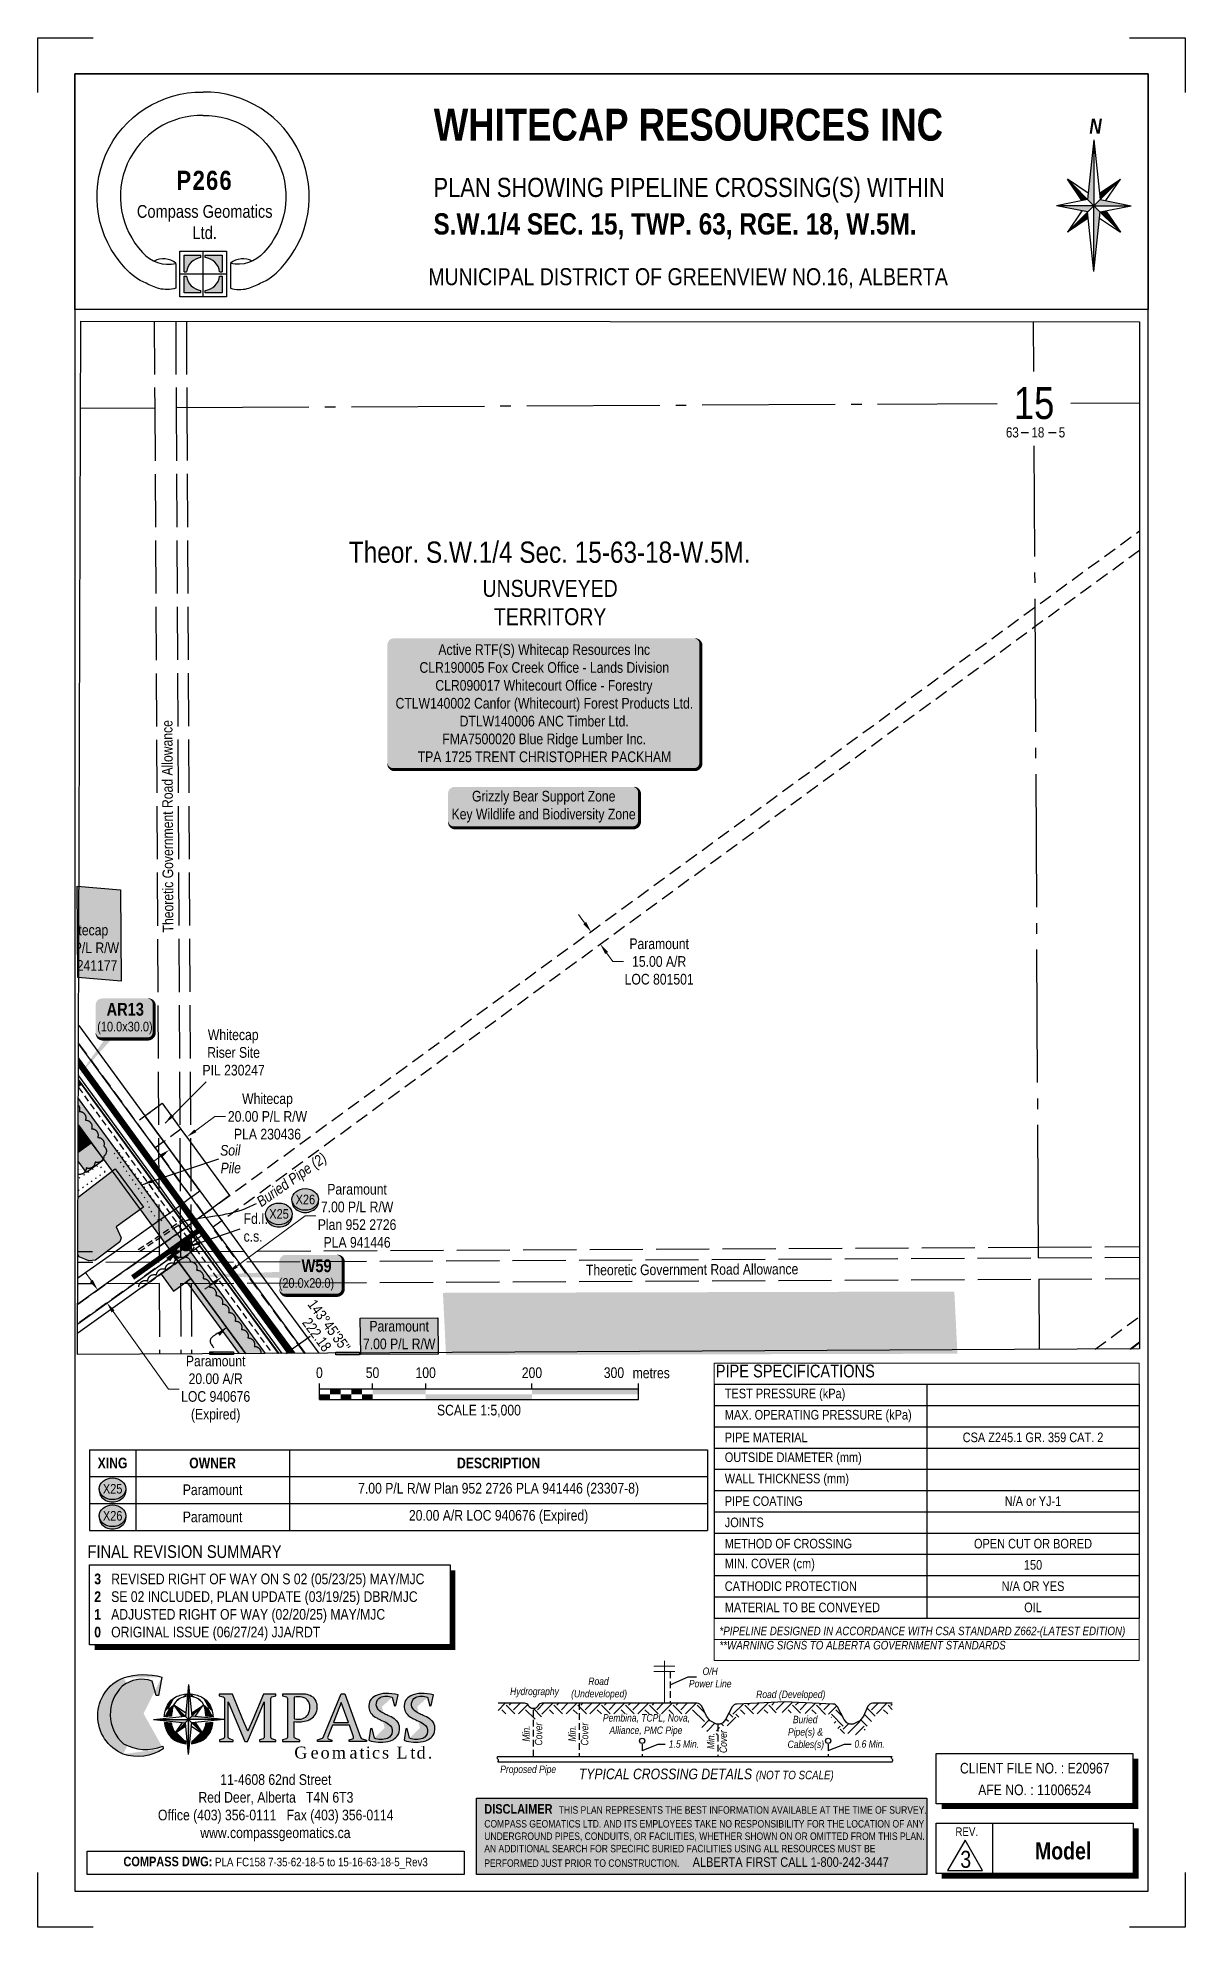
# Paper-space layout 'XING 12' of a CAD drawing. Extents: x -2321 to -1242, y 0 to 1778.
# The model-space entities are those that its viewports show. They can reach past a viewport. Long polylines and large blocks are cut down to what shows.
import ezdxf
from ezdxf.enums import TextEntityAlignment as Align

# ---------------------------------------------------------------- set-up
doc = ezdxf.new("R2010")
doc.units = 0
doc.header["$LTSCALE"] = 5
doc.header["$PDSIZE"] = 0.5
for name, pattern in [('0', [1, 1, 0]), ('foc-ACCESSROAD', [3.75, 2.5, -1.25]), ('foc-QUARTERLINE', [33, 25, -3, 2, -3]), ('foc-TIELINE', [1.875, 1.25, -0.625]), ('foc-TOPO', [1, 0.2, -0.8]), ('foc-UNSURVEYED', [12.5, 10, -2.5]), ('UG_PIPE', [1.875, 1.25, -0.625])]:
    doc.linetypes.add(name, pattern=pattern)
doc.layers.get('Defpoints').update_dxf_attribs({"color": 9})
for name, color, linetype in [('10', 1, 'Continuous'), ('9', 3, 'Continuous'), ('AS-PIPE-UG', 44, 'UG_PIPE'), ('AS-PIPE-UG-T', 44, 'Continuous'), ('AS-ROADS', 254, 'Continuous'), ('AS-UNDERLAY-H', 141, 'Continuous'), ('AS-WILDLIFE-BLOCK', 131, 'Continuous'), ('C-RW', 13, 'Continuous'), ('C-SYMBOL', 7, 'Continuous'), ('C-WS', 13, 'foc-ACCESSROAD'), ('CG-BORDER', 2, 'Continuous'), ('CG-LOGO', 7, 'Continuous'), ('CG-NORTH', 7, 'Continuous'), ('CG-NOTES', 7, 'Continuous'), ('F-AR', 190, 'foc-ACCESSROAD'), ('F-RW', 190, 'Continuous'), ('L-2', 7, 'Continuous'), ('L-BD', 7, 'Continuous'), ('L-MON', 1, 'Continuous'), ('L-MON-T', 1, 'Continuous'), ('L-QSEC', 8, 'foc-QUARTERLINE'), ('L-ROAD-T', 7, 'Continuous'), ('L-SECLBL', 7, 'Continuous'), ('L-UNS-T', 3, 'Continuous'), ('L-USEC', 7, 'foc-UNSURVEYED'), ('P-CROSSINGS', 250, 'Continuous'), ('P-PROPOSED', 10, 'Continuous'), ('P-PROPOSED-H', 21, 'Continuous'), ('P-TEMP-BLOCKS', 250, 'Continuous'), ('P-TEMP-H', 41, 'Continuous'), ('P-TEMP_ACCESS ROAD', 46, 'Continuous'), ('P-TEMP_LOG DECK', 46, 'Continuous'), ('P-TEMP_WORKSPACE', 46, 'Continuous'), ('S-1', 1, 'Continuous'), ('S-2', 2, 'Continuous'), ('T-BUSH', 110, '0'), ('T-GENERAL', 48, 'foc-TOPO'), ('T-TIE', 201, 'foc-TIELINE'), ('T-WATER', 160, 'Continuous'), ('T-WATER-H', 133, 'Continuous')]:
    doc.layers.add(name, color=color, linetype=linetype)
for name, color, linetype, lineweight in [('C-RW-T', 13, 'Continuous', 9), ('C-WS-T', 13, 'Continuous', 9), ('F-AR-T', 190, 'Continuous', 9), ('F-RW-T', 190, 'Continuous', 9), ('T-TEXT', 48, 'Continuous', 18)]:
    doc.layers.add(name, color=color, linetype=linetype, lineweight=lineweight)
doc.styles.add('100L', font='ARIALN.TTF', dxfattribs={"height": 11})
doc.styles.add('175L', font='ARIALN.TTF', dxfattribs={"height": 20})
doc.styles.add('80', font='ARIALN.TTF', dxfattribs={"height": 10})
doc.styles.add('80CG', font='ARIALN.TTF', dxfattribs={"height": 10})
doc.styles.add('80L', font='ARIALN.TTF', dxfattribs={"height": 10})
doc.styles.add('BOLD', font='ARIALNB.TTF')
doc.styles.add('Crossing', font='ARIALN.TTF', dxfattribs={"height": 10})
doc.styles.add('SIMPLEX', font='ARIALN.TTF')
doc.styles.get("Standard").update_dxf_attribs({"font": 'ARIALN.TTF'})
doc.dimstyles.new('Compass 5 000', dxfattribs={"dimscale": 5, "dimtxt": 9, "dimasz": 2, "dimexe": 0.2, "dimexo": 0.0625, "dimgap": 0.5, "dimtad": 0, "dimtih": 1, "dimtoh": 1, "dimzin": 0, "dimdsep": 46, "dimtxsty": '80CG', "dimcen": 0.1, "dimse1": 1, "dimse2": 1, "dimclrd": 256, "dimclrt": 256, "dimaunit": 1, "dimadec": 4, "dimazin": 0, "dimtfac": 0.06, "dimtofl": 0, "dimtmove": 0, "dimatfit": 1, "dimfxl": 0.2, "dimtolj": 1, "dimtzin": 0, "dimlwd": -1, "dimarcsym": 0})

psp = doc.layouts.new('XING 12')

# ---------------------------------------------------------------- texts
at = {"insert": (-2076.348, 1711.226), "char_height": 9, "attachment_point": 1, "style": '80L'}
psp.add_mtext_dynamic_manual_height_columns('\\pi127.65;{\\fArial Narrow|b1|i0|c0|p34;\\H3.3333x;\\C14;WHITECAP RESOURCES INC}\\P\\pi366.3;\\P\\pi127.37;{\\H2x;PLAN SHOWING PIPELINE CROSSING(S) WITHIN\\P\\pi365.98;\\H0.11111x; \\P\\pi140.2;\\fArial Narrow|b1|i0|c0|p34;\\H9.9999x;S.W.1/4 SEC. 15, TWP. 63, RGE. 18, W.5M.}\\P\\pi366.3;\\P\\pi365.98;{\\H0.22222x; \\P\\pi122.54;\\H8.0001x;MUNICIPAL DISTRICT OF GREENVIEW NO.16, ALBERTA}', width=732.59039, gutter_width=45, heights=[0], dxfattribs=at)
at = {"layer": 'AS-PIPE-UG-T', "insert": (-2116.555, 685.574), "char_height": 10, "attachment_point": 1, "rotation": 35.334835, "style": '80L'}
psp.add_mtext_dynamic_manual_height_columns('{\\fArial Narrow|b0|i1|c0|p34;Buried Pipe (2)}', width=75.80941, gutter_width=50, heights=[0], dxfattribs=at)
at = {"layer": 'CG-NOTES', "attachment_point": 1, "style": '80'}
for s, insert, char_height, width in [('\\pi77.332;11-4608 62nd Street\\P\\pi56.725;Red Deer, Alberta   T4N 6T3\\P\\pi18.673;Office (403) 356-0111   Fax (403) 356-0114\\P\\pi58.505;www.compassgeomatics.ca', (-2226.856, 143.919), 10, 257.8295), ('\\pi32.506;{\\fArial Narrow|b1|i0|c0|p34;\\H1.125x;\\C14;COMPASS DWG:} PLA FC158 7-35-62-18-5 to 15-16-63-18-5_Rev3', (-2273.16, 66.345), 8, 350.45068)]:
    psp.add_mtext(s, dxfattribs=dict(at, insert=insert, char_height=char_height, width=width))

msp = doc.modelspace()

# ---------------------------------------------------------------- texts
at = {"layer": 'C-SYMBOL', "color": 3, "style": '175L'}
msp.add_text('Theor. S.W.1/4 Sec. 15-63-18-W.5M.', height=19.98963, dxfattribs=at).set_placement((523209.238, 6033580.912), align=Align.BOTTOM_CENTER)
at = {"layer": 'C-WS-T', "insert": (522873.573, 6033147.817), "char_height": 9.99481, "width": 75.12923, "attachment_point": 1, "style": '80L'}
msp.add_mtext('\\pi14.013;Whitecap\\P\\pi13.44;Riser Site\\P\\pi8.988;PIL 230247', dxfattribs=at)
at = {"layer": 'L-BD', "linetype": 'Continuous', "style": '80L'}
for s, height, p in [("143°45'35''", 9.99481, (523001.681, 6032869.067)), ('222.18', 9.9948, (522990.194, 6032860.647)), ("323°45'35''", 9.99481, (522904.048, 6032819.48)), ('222.23', 9.9948, (522915.536, 6032827.9))]:
    msp.add_text(s, height=height, rotation=306.2408, dxfattribs=at).set_placement(p, align=Align.MIDDLE)
at = {"layer": 'L-MON-T', "linetype": 'Continuous', "insert": (522921.268, 6032974.806), "char_height": 9.9948, "attachment_point": 1, "style": '80L'}
msp.add_mtext_dynamic_manual_height_columns('Fd.I.\\Pc.s.', width=22.03263, gutter_width=49.974, heights=[0], dxfattribs=at)
at = {"layer": 'L-ROAD-T', "style": '80L'}
for rotation, p in [(90.270788, (522849.732, 6033338.998)), (0.287102, (523343.224, 6032921.882))]:
    msp.add_text('Theoretic Government Road Allowance', height=9.99481, rotation=rotation, dxfattribs=at).set_placement(p, align=Align.MIDDLE_CENTER)
at = {"layer": 'L-UNS-T', "color": 3, "insert": (523209.613, 6033549.413), "char_height": 15.9917, "attachment_point": 5, "style": '80L'}
msp.add_mtext_dynamic_manual_height_columns('UNSURVEYED TERRITORY', width=126.3482, gutter_width=47.475, heights=[0], dxfattribs=at)
at = {"layer": 'T-TEXT', "insert": (522879.241, 6033038.816), "char_height": 9.98668, "width": 58.52128, "attachment_point": 1, "rotation": 0.56433, "style": '80L'}
msp.add_mtext('\\pi19.887;{\\fArial Narrow|b0|i1|c0|p34;Soil\\P\\pi20.143;Pile}', dxfattribs=at)

# ---------------------------------------------------------------- blocks, each defined once
blk = doc.blocks.new('cg-north')
at = {"linetype": 'Continuous'}
for points in [[(-0.3, 62), (-6.2, 6), (-0.3, 0.1)], [(-25.2, 25), (-11.6, 4.9), (-6.2, 6)], [(24.6, 25), (5, 11.8), (5.6, 6)], [(-0.3, 0.1), (-35.5, 0.1), (-6.2, -5.8)], [(5.6, 6), (-0.3, 0.1), (34.9, 0.1)], [(5.6, -5.8), (-0.3, 0.1), (-0.3, -61.7)], [(-5.6, -11.5), (-6.2, -5.8), (-25.2, -24.8)], [(11, -4.7), (5.6, -5.8), (24.6, -24.8)]]:
    blk.add_hatch(color=14, dxfattribs=at).paths.add_polyline_path(points)
at = {"color": 14, "linetype": 'Continuous'}
for p, q in [((-0.3, 62), (-6.2, 6)), ((-0.3, 62), (-0.3, 0.1)), ((-0.3, 62), (5.6, 6)), ((-0.3, 0.1), (-25.2, 25)), ((-11.6, 4.9), (-25.2, 25)), ((-5.6, 11.8), (-25.2, 25)), ((-0.3, 0.1), (24.6, 25)), ((5, 11.8), (24.6, 25)), ((11, 4.9), (24.6, 25)), ((-6.2, 6), (-35.5, 0.1)), ((-0.3, 0.1), (-35.5, 0.1)), ((-6.2, -5.8), (-35.5, 0.1)), ((-0.3, 0.1), (-25.2, -24.8)), ((-0.3, 0.1), (24.6, -24.8)), ((-0.3, -61.7), (-0.3, 0.1)), ((-0.3, 0.1), (34.9, 0.1)), ((5.6, 6), (34.9, 0.1)), ((5.6, -5.8), (34.9, 0.1)), ((-11.6, -4.7), (-25.2, -24.8)), ((-5.6, -11.5), (-25.2, -24.8)), ((-0.3, -61.7), (-6.2, -5.8)), ((-0.3, -61.7), (5.6, -5.8)), ((5, -11.5), (24.6, -24.8)), ((10.9, -4.5), (11, -4.7)), ((11, -4.7), (24.6, -24.8))]:
    blk.add_line(p, q, dxfattribs=at)
at = {"color": 14, "linetype": 'Continuous', "insert": (-10.2, 82), "char_height": 14, "width": 22.782, "attachment_point": 1, "style": '80CG'}
blk.add_mtext('\\pi5.6372;{\\fArial Narrow|b1|i1|c0|p34;N}', dxfattribs=at)
blk = doc.blocks.new('*U59')
at = {"layer": 'Defpoints'}
for p, q in [((0, 1778), (52.2, 1778)), ((0, 1726.5), (0, 1778)), ((1027.2, 1778), (1079.5, 1778)), ((1079.5, 1778), (1079.5, 1726.5)), ((0, 0), (0, 51.5)), ((1079.5, 51.5), (1079.5, 0)), ((52.2, 0), (0, 0)), ((1079.5, 0), (1027.2, 0))]:
    blk.add_line(p, q, dxfattribs=at)
at = {"layer": 'S-1'}
for p, q in [((0, 1778), (0, 1778)), ((1079.5, 1778), (1079.5, 1778)), ((0, 0), (0, 0)), ((1079.5, 0), (1079.5, 0))]:
    blk.add_line(p, q, dxfattribs=at)
at = {"layer": 'S-2'}
blk.add_lwpolyline([(34.7, 34), (1044.7, 34), (1044.7, 1744), (34.7, 1744)], close=True, dxfattribs=at)
at = {"style": '80', "flags": 1}
blk.add_attdef('PAGENUMBER', (52.2, 51.5), '', height=10, rotation=90, dxfattribs=at)
blk = doc.blocks.new('c_logo')
h = blk.add_hatch(color=256)
edge = h.paths.add_edge_path()
edge.add_arc((-141.8, -18.9), 63, 74.1661, 107.5113, ccw=False)
edge.add_line((-124.6, 41.7), (-127.8, 24.4))
edge.add_line((-127.8, 24.4), (-129.9, 24.3))
edge.add_line((-129.9, 24.3), (-133.7, 38))
edge.add_arc((-143.5, 10.5), 29.1, 70.3832, 129.1598)
edge.add_arc((-136.2, 6.6), 36.9, 134.0613, 228.3206)
edge.add_arc((-139.8, 16.8), 43.2, 241.0325, 291.7344)
edge.add_line((-123.8, -23.3), (-123.3, -25.7))
edge.add_arc((-147.3, 10.4), 43.4, 251.5179, 303.5841, ccw=False)
edge.add_arc((-146.1, 5.2), 38.8, 112.1026, 247.4698, ccw=False)
h = blk.add_hatch(color=256)
edge = h.paths.add_edge_path()
edge.add_arc((-89, 1.8), 33.4, 166.6682, 175.6601, ccw=False)
edge.add_arc((-102.3, 5.6), 19.6, 121.6531, 168.6953, ccw=False)
edge.add_arc((-99.6, 0.9), 25, 95.0736, 121.1383, ccw=False)
edge.add_line((-101.8, 25.8), (-102.1, 23.3))
edge.add_arc((-99.9, 6.4), 17.1, 97.444, 127.0912)
edge.add_arc((-98.7, 8.4), 16.4, 134.7148, 171.0442)
edge.add_arc((-73.8, 3.2), 41.8, 169.3159, 177.5034)
edge.add_line((-115.5, 5), (-122.3, 4.3))
at = {"linetype": 'Continuous'}
for points in [[(-99.4, 34.7), (-102.5, 4.9), (-99.4, 1.7)], [(-99.4, 1.7), (-132.4, 1.7), (-102.5, -1.4)], [(-112.7, 15), (-105.6, 4.5), (-102.5, 4.9)], [(-96.3, 4.9), (-99.4, 1.7), (-66.4, 1.7)], [(-96.3, -1.4), (-99.4, 1.7), (-99.4, -31.3)], [(-86.1, 15), (-96.6, 7.9), (-96.3, 4.9)], [(-102.2, -4.5), (-102.5, -1.4), (-112.7, -11.6)], [(-93.2, -1.1), (-96.3, -1.4), (-86.1, -11.6)]]:
    blk.add_hatch(color=14, dxfattribs=at).paths.add_polyline_path(points)
h = blk.add_hatch(color=256)
edge = h.paths.add_edge_path()
edge.add_arc((-99.1, 0.9), 25, 58.8617, 85.0803, ccw=False)
edge.add_arc((-96.4, 5.6), 19.6, 11.3047, 58.3469, ccw=False)
edge.add_arc((-109.7, 1.8), 33.4, 4.3278, 13.3318, ccw=False)
edge.add_line((-76.4, 4.3), (-83.2, 5))
edge.add_arc((-124.9, 3.2), 41.8, 2.487, 10.6841)
edge.add_arc((-100.1, 8.4), 16.4, 8.9558, 45.2852)
edge.add_arc((-98.8, 6.4), 17.1, 52.9088, 82.7833)
edge.add_line((-96.7, 23.3), (-97, 25.8))
h = blk.add_hatch(color=256)
edge = h.paths.add_edge_path()
edge.add_line((-48.6, 2.5), (-58.3, 25.6))
edge.add_line((-58.3, 25.6), (-70.6, 25.6))
edge.add_line((-70.6, 25.6), (-70.6, 24.2))
edge.add_line((-70.6, 24.2), (-66.8, 23))
edge.add_arc((-67.2, 21.6), 1.5, 0, 72.6157, ccw=False)
edge.add_line((-65.7, 21.6), (-65.7, 2.5))
edge.add_line((-65.7, 2.5), (-65.7, -14.9))
edge.add_arc((-67.2, -14.9), 1.5, -73.424, 0, ccw=False)
edge.add_line((-66.8, -16.3), (-70.5, -17.4))
edge.add_line((-70.5, -17.4), (-70.5, -18.9))
edge.add_line((-70.5, -18.9), (-57.6, -18.9))
edge.add_line((-57.6, -18.9), (-57.6, -17.5))
edge.add_line((-57.6, -17.5), (-61.1, -16.4))
edge.add_arc((-60.6, -15), 1.5, 180, 252.4646, ccw=False)
edge.add_line((-62.1, -15), (-62.1, 2.5))
edge.add_line((-62.1, 2.5), (-62.1, 18.4))
edge.add_line((-62.1, 18.4), (-46.4, -18.9))
edge.add_line((-46.4, -18.9), (-44.1, -18.9))
edge.add_line((-44.1, -18.9), (-35, 2.5))
edge.add_line((-35, 2.5), (-28.3, 18.3))
edge.add_line((-28.3, 18.3), (-28.3, 2.5))
edge.add_line((-28.3, 2.5), (-28.3, -15))
edge.add_arc((-29.8, -15), 1.5, -73.424, 0, ccw=False)
edge.add_line((-29.4, -16.4), (-32.7, -17.4))
edge.add_line((-32.7, -17.4), (-32.7, -18.9))
edge.add_line((-32.7, -18.9), (-17.3, -18.9))
edge.add_line((-17.3, -18.9), (-17.3, -17.5))
edge.add_line((-17.3, -17.5), (-21, -16.3))
edge.add_arc((-20.5, -14.9), 1.5, 180, 252.4646, ccw=False)
edge.add_line((-22, -14.9), (-22, 2.5))
edge.add_line((-22, 2.5), (-22, 21.7))
edge.add_arc((-20.5, 21.7), 1.5, 107.3843, 180, ccw=False)
edge.add_line((-21, 23.1), (-17.4, 24.2))
edge.add_line((-17.4, 24.2), (-17.4, 25.6))
edge.add_line((-17.4, 25.6), (-29.1, 25.6))
edge.add_line((-29.1, 25.6), (-38.8, 2.5))
edge.add_line((-38.8, 2.5), (-43.7, -9.1))
edge.add_line((-43.7, -9.1), (-48.6, 2.5))
h = blk.add_hatch(color=256)
h.paths.add_polyline_path([(7.6, 25.6), (-11.1, 25.6), (-11.1, 24.2), (-7.3, 23, -0.326805), (-6.3, 21.6), (-6.3, -14.9, -0.331803), (-7.4, -16.3), (-11.1, -17.4), (-11.1, -18.9), (5.3, -18.9), (5.3, -17.5), (1, -16.2, -0.327162), (0, -14.7), (0, 0, 0.135693), (12.6, 1, 0.518306), (18.8, 21.8, 0.201798)])
h.paths.add_polyline_path([(0, 22.9, -0.05909), (7.3, 22.8, -0.236459), (13.3, 18.7, -0.297964), (11.9, 5.1, -0.269959), (0.5, 2.5, -0.011455), (0, 2.6)], flags=16)
h = blk.add_hatch(color=256)
h.paths.add_polyline_path([(47.4, 26.1), (44.1, 25.8), (34.4, 2.5), (27.1, -15, -0.225541), (25.7, -16.2), (21.8, -17.4), (21.8, -18.9), (34.7, -18.9), (35.3, -18.9), (35.3, -17.5), (32.4, -16.6, -0.43446), (31.4, -14.6), (35.8, -3.6), (51.8, -3.6), (55.7, -14.5, -0.430441), (54.7, -16.5), (51.5, -17.4), (51.5, -18.9), (67.8, -18.9), (67.8, -17.5), (63.9, -16.3, -0.232291), (62.4, -14.9), (56.1, 2.5)])
h.paths.add_polyline_path([(44.1, 17.7), (49.6, 2.5), (50.9, -1.1), (36.8, -1.1), (38.2, 2.5)], flags=16)
h = blk.add_hatch(color=256)
edge = h.paths.add_edge_path()
edge.add_arc((103.3, 50.8), 54.1, 243.1997, 248.1345)
edge.add_arc((69.9, -30.2), 33.5, 55.7647, 66.7239, ccw=False)
edge.add_arc((84.5, -9), 7.7, -65.6478, 57.1428, ccw=False)
edge.add_arc((81.8, 0.7), 17.7, 248.3428, 289.4425, ccw=False)
edge.add_line((75.3, -15.8), (73.1, -6.7))
edge.add_line((73.1, -6.7), (71.7, -6.9))
edge.add_line((71.7, -6.9), (70.1, -17.8))
edge.add_arc((81.2, 14.2), 33.9, 250.8905, 281.4155)
edge.add_arc((84.6, -3.1), 16.2, 281.7683, 321.9948)
edge.add_arc((87.3, -7), 11.8, 328.8789, 398.35)
edge.add_arc((79.7, -17.6), 24.7, 46.7096, 54.4302)
edge.add_arc((79.7, -17.6), 24.7, 54.4302, 70.3091)
edge.add_arc((139.4, 119.6), 125, 243.6166, 245.7228, ccw=False)
edge.add_arc((89.5, 20.6), 14.2, 223.2297, 246.3738, ccw=False)
edge.add_arc((84.7, 16.1), 7.62, 121.2723, 223.353, ccw=False)
edge.add_arc((86.6, 7.5), 16.2, 69.6826, 111.1397, ccw=False)
edge.add_line((92.2, 22.7), (94.3, 14.7))
edge.add_line((94.3, 14.7), (95.6, 14.9))
edge.add_line((95.6, 14.9), (97.6, 24.9))
edge.add_arc((87.2, -14.4), 40.7, 75.2956, 91.6843)
edge.add_arc((86, 5.6), 20.7, 89.7518, 117.221)
edge.add_arc((80.5, 14.4), 10.4, 112.8657, 186.9967)
edge.add_arc((81.9, 14.2), 11.8, 185.0082, 240.0685)
edge.add_arc((103.3, 50.8), 54.1, 239.829, 243.1997)
h = blk.add_hatch(color=256)
edge = h.paths.add_edge_path()
edge.add_arc((136.5, 50.8), 54.1, 243.1997, 248.1345)
edge.add_arc((103.1, -30.2), 33.5, 55.7647, 66.7239, ccw=False)
edge.add_arc((117.7, -9), 7.7, -65.6478, 57.1428, ccw=False)
edge.add_arc((115, 0.7), 17.7, 248.3428, 289.4425, ccw=False)
edge.add_line((108.5, -15.8), (106.3, -6.7))
edge.add_line((106.3, -6.7), (104.8, -6.9))
edge.add_line((104.8, -6.9), (103.3, -17.8))
edge.add_arc((114.4, 14.2), 33.9, 250.8905, 281.4155)
edge.add_arc((117.8, -3.1), 16.2, 281.7683, 321.9948)
edge.add_arc((120.5, -7), 11.8, 328.8789, 398.35)
edge.add_arc((112.8, -17.6), 24.7, 46.7096, 54.4302)
edge.add_arc((112.8, -17.6), 24.7, 54.4302, 70.3091)
edge.add_arc((172.5, 119.6), 125, 243.6166, 245.7228, ccw=False)
edge.add_arc((122.7, 20.6), 14.2, 223.2297, 246.3738, ccw=False)
edge.add_arc((117.9, 16.1), 7.62, 121.2723, 223.353, ccw=False)
edge.add_arc((119.8, 7.5), 16.2, 69.6826, 111.1397, ccw=False)
edge.add_line((125.4, 22.7), (127.5, 14.7))
edge.add_line((127.5, 14.7), (128.8, 14.9))
edge.add_line((128.8, 14.9), (130.8, 24.9))
edge.add_arc((120.4, -14.4), 40.7, 75.2956, 91.6843)
edge.add_arc((119.2, 5.6), 20.7, 89.7518, 117.221)
edge.add_arc((113.7, 14.4), 10.4, 112.8657, 186.9967)
edge.add_arc((115.1, 14.2), 11.8, 185.0082, 240.0685)
edge.add_arc((136.5, 50.8), 54.1, 239.829, 243.1997)
h = blk.add_hatch(color=256)
edge = h.paths.add_edge_path()
edge.add_arc((-89, 3), 33.4, 186.7164, 193.3318)
edge.add_arc((-102.3, -0.8), 19.6, 191.3047, 238.3469)
edge.add_arc((-99.6, 3.9), 25, 238.8617, 264.5936)
edge.add_line((-102, -21), (-102.2, -18.5))
edge.add_arc((-99.9, -1.6), 17.1, 232.9088, 262.0641, ccw=False)
edge.add_arc((-98.7, -3.6), 16.4, 188.9558, 225.2852, ccw=False)
edge.add_arc((-73.8, 1.6), 41.8, 184.3813, 190.6841, ccw=False)
edge.add_line((-115.5, -1.6), (-122.2, -0.9))
h = blk.add_hatch(color=256)
edge = h.paths.add_edge_path()
edge.add_arc((-124.9, 1.6), 41.8, 349.3159, 355.6284, ccw=False)
edge.add_arc((-100.1, -3.6), 16.4, 314.7148, 351.0442, ccw=False)
edge.add_arc((-98.8, -1.6), 17.1, 277.7082, 307.0912, ccw=False)
edge.add_line((-96.5, -18.5), (-96.8, -21))
edge.add_arc((-99.1, 3.9), 25, 275.2524, 301.1383)
edge.add_arc((-96.4, -0.8), 19.6, 301.6531, 348.6953)
edge.add_arc((-109.7, 3), 33.4, 346.6682, 353.2958)
edge.add_line((-76.6, -0.9), (-83.3, -1.6))
at = {"color": 14, "linetype": 'Continuous'}
for p, q in [((-99.4, 34.7), (-102.5, 4.9)), ((-99.4, 34.7), (-99.4, 1.7)), ((-99.4, 34.7), (-96.3, 4.9)), ((-132.4, 1.7), (-102.5, 4.9)), ((-132.4, 1.7), (-102.5, -1.4)), ((-132.4, 1.7), (-99.4, 1.7)), ((-99.4, 1.7), (-112.7, 15)), ((-105.6, 4.5), (-112.7, 15)), ((-102.2, 7.9), (-112.7, 15)), ((-99.4, 1.7), (-112.7, -11.6)), ((-99.4, 1.7), (-86.1, 15)), ((-66.4, 1.7), (-99.4, 1.7)), ((-99.4, 1.7), (-86.1, -11.6)), ((-99.4, -31.3), (-99.4, 1.7)), ((-96.6, 7.9), (-86.1, 15)), ((-66.4, 1.7), (-96.3, 4.9)), ((-66.4, 1.7), (-96.3, -1.4)), ((-93.2, 4.5), (-86.1, 15)), ((-105.6, -1.1), (-112.7, -11.6)), ((-102.2, -4.5), (-112.7, -11.6)), ((-99.4, -31.3), (-102.5, -1.4)), ((-99.4, -31.3), (-96.3, -1.4)), ((-96.6, -4.5), (-86.1, -11.6)), ((-93.2, -1.1), (-86.1, -11.6))]:
    blk.add_line(p, q, dxfattribs=at)
at = {"flags": 128}
for points in [[(-160.8, 41.1, -0.146532), (-124.6, 41.7), (-127.8, 24.4), (-129.9, 24.3), (-133.7, 38, 0.262236), (-161.9, 33.1, 0.436158), (-160.8, -21, 0.22491), (-123.8, -23.3), (-123.3, -25.7, -0.231173), (-161, -30.7, -0.670499)], [(-122.3, 4.3, -0.039254), (-121.5, 9.5, -0.208192), (-112.6, 22.3, -0.114221), (-101.8, 25.8), (-102.1, 23.3, 0.130087), (-110.2, 20, 0.159858), (-114.8, 10.9, 0.03574), (-115.5, 5)], [(-97, 25.8, -0.114902), (-86.2, 22.3, -0.208192), (-77.2, 9.5, -0.039307), (-76.4, 4.3), (-83.2, 5, 0.035782), (-83.9, 10.9, 0.159858), (-88.5, 20, 0.131095), (-96.7, 23.3)], [(-48.6, 2.5), (-58.3, 25.6), (-70.6, 25.6), (-70.6, 24.2), (-66.8, 23, -0.327892), (-65.7, 21.6), (-65.7, 2.5), (-65.7, -14.9, -0.331803), (-66.8, -16.3), (-70.5, -17.4), (-70.5, -18.9), (-57.6, -18.9), (-57.6, -17.5), (-61.1, -16.4, -0.327162), (-62.1, -15), (-62.1, 2.5), (-62.1, 18.4), (-46.4, -18.9), (-44.1, -18.9), (-35, 2.5), (-28.3, 18.3), (-28.3, 2.5), (-28.3, -15, -0.331803), (-29.4, -16.4), (-32.7, -17.4), (-32.7, -18.9), (-17.3, -18.9), (-17.3, -17.5), (-21, -16.3, -0.327162), (-22, -14.9), (-22, 2.5), (-22, 21.7, -0.327892), (-21, 23.1), (-17.4, 24.2), (-17.4, 25.6), (-29.1, 25.6), (-38.8, 2.5), (-43.7, -9.1)], [(78.9, 2.5, 0.021535), (83.1, 0.5, -0.047855), (88.7, -2.5, -0.593701), (87.7, -16, -0.181278), (75.3, -15.8), (73.1, -6.7), (71.7, -6.9), (70.1, -17.8, 0.133984), (87.9, -19, 0.177346), (97.4, -13.1, 0.312763), (96.6, 0.4, 0.0337), (94, 2.5, 0.069396), (88, 5.6, -0.00919), (83.8, 7.6, -0.10133), (79.2, 10.9, -0.477408), (80.8, 22.6, -0.18289), (92.2, 22.7), (94.3, 14.7), (95.6, 14.9), (97.6, 24.9, 0.071631), (86.1, 26.3, 0.120434), (76.5, 24, 0.335231), (70.2, 13.1, 0.244978), (76.1, 4, 0.014709)], [(112.1, 2.5, 0.021535), (116.3, 0.5, -0.047855), (121.9, -2.5, -0.593701), (120.9, -16, -0.181278), (108.5, -15.8), (106.3, -6.7), (104.8, -6.9), (103.3, -17.8, 0.133984), (121.1, -19, 0.177346), (130.6, -13.1, 0.312763), (129.8, 0.4, 0.0337), (127.2, 2.5, 0.069396), (121.2, 5.6, -0.00919), (117, 7.6, -0.10133), (112.4, 10.9, -0.477408), (113.9, 22.6, -0.18289), (125.4, 22.7), (127.5, 14.7), (128.8, 14.9), (130.8, 24.9, 0.071631), (119.2, 26.3, 0.120434), (109.7, 24, 0.335231), (103.4, 13.1, 0.244978), (109.3, 4, 0.014709)], [(-122.2, -0.9, 0.028873), (-121.5, -4.7, 0.208192), (-112.6, -17.5, 0.11275), (-102, -21), (-102.2, -18.5, -0.127905), (-110.2, -15.2, -0.159858), (-114.8, -6.1, -0.027508), (-115.5, -1.6)], [(-83.3, -1.6, -0.02755), (-83.9, -6.1, -0.159858), (-88.5, -15.2, -0.128915), (-96.5, -18.5), (-96.8, -21, 0.113431), (-86.2, -17.5, 0.208192), (-77.2, -4.7, 0.028926), (-76.6, -0.9)]]:
    blk.add_lwpolyline(points, format="xyb", close=True, dxfattribs=at)
for points in [[(-11.1, -18.9), (5.3, -18.9), (5.3, -17.5), (1, -16.2, -0.327162), (0, -14.7), (0, 0, 0.135693), (12.6, 1, 0.518306), (18.8, 21.8, 0.201798), (7.6, 25.6), (-11.1, 25.6), (-11.1, 24.2), (-7.3, 23, -0.326805), (-6.3, 21.6), (-6.3, -14.9, -0.331803), (-7.4, -16.3), (-11.1, -17.4), (-11.1, -18.9), (1.8, -18.9)], [(0.5, 2.5, 0.269959), (11.9, 5.1, 0.297964), (13.3, 18.7, 0.236459), (7.3, 22.8, 0.05909), (0, 22.9), (0, 2.6, 0.011455), (0.5, 2.5, 0.011455)], [(34.7, -18.9), (21.8, -18.9), (21.8, -17.4), (25.7, -16.2, 0.225541), (27.1, -15), (34.4, 2.5), (44.1, 25.8), (47.4, 26.1), (56.1, 2.5), (62.4, -14.9, 0.232291), (63.9, -16.3), (67.8, -17.5), (67.8, -18.9), (51.5, -18.9), (51.5, -17.4), (54.7, -16.5, 0.430441), (55.7, -14.5), (51.8, -3.6), (35.8, -3.6), (31.4, -14.6, 0.43446), (32.4, -16.6), (35.3, -17.5), (35.3, -18.9), (21.8, -18.9)]]:
    blk.add_lwpolyline(points, format="xyb", dxfattribs=at)
blk.add_lwpolyline([(50.9, -1.1), (49.6, 2.5), (44.1, 17.7), (38.2, 2.5), (36.8, -1.1)], close=True, dxfattribs=at)
at = {"insert": (0, -23.7), "char_height": 11.25, "width": 132.416, "attachment_point": 1, "style": '80CG'}
blk.add_mtext('{\\fBook Antiqua|b0|i0|c0|p18;\\T1.25;Geomatics Ltd.}', dxfattribs=at)
blk = doc.blocks.new('STAMP')
at = {"linetype": 'Continuous'}
h = blk.add_hatch(color=256, dxfattribs=at)
h.dxf.hatch_style = 1
h.paths.add_polyline_path([(-3.5, -57.3), (-3.5, -55.2), (-19.4, -55.2), (-19.4, -70.8), (-17, -70.8, -0.341095)])
h.paths.add_polyline_path([(14.1, -70.8), (16.5, -70.8), (16.5, -55.2), (0.5, -55.2), (0.5, -57.3, -0.341095)])
h.paths.add_polyline_path([(0.5, -88.4), (0.5, -90.4), (16.5, -90.4), (16.5, -74.8), (14.1, -74.8, -0.341095)])
h.paths.add_polyline_path([(-17, -74.8), (-19.4, -74.8), (-19.4, -90.4), (-3.5, -90.4), (-3.5, -88.4, -0.341095)])
for p, q in [((-1.5, -94.4), (-1.5, -51.2)), ((-19.4, -70.8), (-17, -70.8)), ((-3.5, -57.3), (-3.5, -55.2)), ((0.5, -57.3), (0.5, -55.2)), ((14.1, -70.8), (16.5, -70.8)), ((-23.4, -72.8), (20.5, -72.8)), ((-19.4, -74.8), (-17, -74.8)), ((-3.5, -90.4), (-3.5, -88.4)), ((0.5, -90.4), (0.5, -88.4)), ((14.1, -74.8), (16.5, -74.8))]:
    blk.add_line(p, q, dxfattribs=at)
at = {"linetype": 'Continuous', "flags": 128}
for points in [[(-1.5, 76.4, 0.665153), (-58.4, -52.5, 0.284669), (-27.2, -62.8), (-27.2, -86.2, -0.121434), (-43, -86.6, -0.034119), (-55.1, -81.5, -0.115846), (-74.8, -67.2, -0.661414), (-1.5, 98.4, 0.661414)], [(-1.5, 76.4, -0.665153), (55.5, -52.5, -0.284669), (24.2, -62.8), (24.2, -86.2, 0.121434), (40.1, -86.6, 0.034119), (52.2, -81.5, 0.115846), (71.9, -67.2, 0.661414), (-1.5, 98.4, -0.661414)]]:
    blk.add_lwpolyline(points, format="xyb", dxfattribs=at)
at = {"linetype": 'Continuous'}
blk.add_lwpolyline([(20.5, -94.4), (-23.4, -94.4), (-23.4, -51.2), (20.5, -51.2)], close=True, dxfattribs=at)
for points in [[(-19.4, -70.8), (-19.4, -55.2), (-3.5, -55.2)], [(0.5, -55.2), (16.5, -55.2), (16.5, -70.8)], [(-3.5, -90.4), (-19.4, -90.4), (-19.4, -74.8)], [(16.5, -74.8), (16.5, -90.4), (0.5, -90.4)]]:
    blk.add_lwpolyline(points, dxfattribs=at)
for centre, radius, start, end in [((-38.8, -76.5), 18, 49.7767, 119.1818), ((-1.5, -72.8), 15.7, 97.3315, 172.6685), ((-1.5, -72.8), 15.7, 7.3315, 82.6685), ((35.9, -76.5), 18, 60.8182, 130.2233), ((-1.5, -72.8), 15.7, 187.3315, 262.6685), ((-1.5, -72.8), 15.7, 277.3315, 352.6685)]:
    blk.add_arc(centre, radius, start, end, dxfattribs=at)
at = {"linetype": 'Continuous', "attachment_point": 5, "style": '80CG'}
for s, width, insert, char_height in [('{\\fArial Narrow|b1|i0|c0|p34;\\T1.1;P266}', 51.54, (0, 15.2), 18), ('Compass Geomatics\\PLtd.', 127.184, (0, -24), 12)]:
    blk.add_mtext_dynamic_manual_height_columns(s, width=width, gutter_width=45, heights=[0], dxfattribs=dict(at, insert=insert, char_height=char_height))
blk = doc.blocks.new('*U318')
at = {"layer": 'CG-NOTES'}
h = blk.add_hatch(dxfattribs=at)
h.set_pattern_fill('EARTH', color=256, scale=2.5, angle=45)
h.set_pattern_definition([(45, (-342.701, 88.198), (2e-15, 22.45064), [15.875, -15.875]), (45, (-346.91, 92.408), (2e-15, 22.45064), [15.875, -15.875]), (45, (-351.12, 96.617), (2e-15, 22.45064), [15.875, -15.875]), (135, (-351.12, 99.424), (-22.45064, 2e-15), [15.875, -15.875]), (135, (-346.91, 103.633), (-22.45064, 2e-15), [15.875, -15.875]), (135, (-342.701, 107.843), (-22.45064, 2e-15), [15.875, -15.875])])
edge = h.paths.add_edge_path()
edge.add_line((15.1, 1.3), (15.1, 3.7))
edge.add_line((15.1, 3.7), (22.6, 3.7))
edge.add_line((22.6, 3.7), (22.6, -1.3))
edge.add_line((22.6, -1.3), (25.5, -1.3))
edge.add_line((25.5, -1.3), (25.5, 7.1))
edge.add_line((25.5, 7.1), (34.7, 7.1))
edge.add_line((34.7, 7.1), (34.7, 1.6))
edge.add_line((34.7, 1.6), (35.1, 1.8))
edge.add_line((35.1, 1.8), (39.6, 7.4))
edge.add_line((39.6, 7.4), (45, 17.7))
edge.add_line((45, 17.7), (87, 19.7))
edge.add_line((87, 19.7), (129, 17.7))
edge.add_line((129, 17.7), (134.5, 7.4))
edge.add_line((134.5, 7.4), (139, 1.8))
edge.add_line((139, 1.8), (146, -1.3))
edge.add_line((146, -1.3), (153.7, -1.3))
edge.add_line((153.7, -1.3), (164.1, 3.9))
edge.add_line((164.1, 3.9), (169.5, 11.1))
edge.add_line((169.5, 11.1), (172.9, 18.3))
edge.add_line((172.9, 18.3), (188, 18.3))
edge.add_line((188, 18.3), (188, 28.3))
edge.add_line((188, 28.3), (169.7, 28.3))
edge.add_arc((169.7, 23.3), 5, 90, 154.7868)
edge.add_line((165.2, 25.5), (160.9, 16.3))
edge.add_line((160.9, 16.3), (157.5, 11.8))
edge.add_line((157.5, 11.8), (151.3, 8.7))
edge.add_line((151.3, 8.7), (148.2, 8.7))
edge.add_line((148.2, 8.7), (145.3, 10))
edge.add_line((145.3, 10), (142.9, 12.9))
edge.add_line((142.9, 12.9), (136.5, 24.9))
edge.add_arc((132.1, 22.6), 5, 27.9925, 87.3009)
edge.add_line((132.3, 27.6), (87, 29.7))
edge.add_line((87, 29.7), (41.7, 27.6))
edge.add_arc((42, 22.6), 5, 92.6991, 152.0075)
edge.add_line((37.6, 24.9), (31.2, 12.9))
edge.add_line((31.2, 12.9), (28.8, 10))
edge.add_line((28.8, 10), (25.9, 8.7))
edge.add_line((25.9, 8.7), (22.7, 8.7))
edge.add_line((22.7, 8.7), (16.6, 11.8))
edge.add_line((16.6, 11.8), (13.2, 16.3))
edge.add_line((13.2, 16.3), (8.9, 25.5))
edge.add_arc((4.4, 23.3), 5, 25.2132, 90)
edge.add_line((4.4, 28.3), (-141.6, 28.3))
edge.add_arc((-141.6, 24.3), 4, 90, 153.6122)
edge.add_arc((-149.7, 28.3), 5, 206.3878, 333.6122, ccw=False)
edge.add_arc((-157.8, 24.3), 4, 26.3878, 90)
edge.add_line((-157.8, 28.3), (-182.8, 28.3))
edge.add_line((-182.8, 28.3), (-182.8, 18.3))
edge.add_line((-182.8, 18.3), (-160.9, 18.3))
edge.add_arc((-149.7, 28.3), 15, 221.8103, 318.1897)
edge.add_line((-138.5, 18.3), (1.2, 18.3))
edge.add_line((1.2, 18.3), (4.6, 11.1))
edge.add_line((4.6, 11.1), (10, 3.9))
edge.add_line((10, 3.9), (15.1, 1.3))
at = {"flags": 128}
for points in [[(-183, -26.7, 0.098196), (-182.5, -25.8, 0.115025), (-182.5, -25, 0.189102), (-183, -24.2, -0.189102), (-183.5, -23.3, -0.115025), (-183.4, -22.5, -0.098196), (-183, -21.7)], [(188, -26.7, 0.098196), (188.4, -25.8, 0.115025), (188.5, -25, 0.189102), (188, -24.2, -0.189102), (187.5, -23.3, -0.115025), (187.5, -22.5, -0.098196), (188, -21.7)]]:
    blk.add_lwpolyline(points, format="xyb", dxfattribs=at)
at = {"layer": 'CG-NOTES', "const_width": 1, "flags": 128}
for points in [[(-36.3, 63.3), (-16.3, 63.3)], [(-36.3, 58.3), (-16.3, 58.3)], [(-26.3, 28.3), (-26.3, 68.3)]]:
    blk.add_lwpolyline(points, dxfattribs=at)
at = {"layer": 'CG-NOTES', "flags": 128}
for points in [[(-20.2, 46.1), (-3.9, 53.2), (4, 53.2)], [(-47.2, -16), (-32.1, -10.3), (-25.7, -10.3)], [(127.8, -16), (143, -10.3), (149.3, -10.3)], [(-183, -21.7), (188, -21.7)], [(-183, -26.7), (188, -26.7)]]:
    blk.add_lwpolyline(points, dxfattribs=at)
blk.add_lwpolyline([(188, 28.3), (169.7, 28.3, 0.290464), (165.2, 25.5), (160.9, 16.3), (157.5, 11.8), (151.3, 8.7), (148.2, 8.7), (145.3, 10), (142.9, 12.9), (136.5, 24.9, 0.264717), (132.3, 27.6), (87, 29.7), (41.7, 27.6, 0.264717), (37.6, 24.9), (31.2, 12.9), (28.8, 10), (25.9, 8.7), (22.7, 8.7), (16.6, 11.8), (13.2, 16.3), (8.9, 25.5, 0.290464), (4.4, 28.3), (-141.6, 28.3, 0.284915), (-145.2, 26.1, -0.620174), (-154.2, 26.1, 0.284915), (-157.8, 28.3), (-182.8, 28.3)], format="xyb", dxfattribs=at)
at = {"layer": 'CG-NOTES'}
for centre in [(-47.2, -7), (127.8, -7)]:
    blk.add_circle(centre, 2.5, dxfattribs=at)
at = {"layer": 'T-TIE'}
for p, q in [((-20.8, 58.3), (-20.8, 28.3)), ((-149.8, 22), (-149.8, -21.7)), ((-106.5, 28.3), (-106.5, -21.7)), ((23.9, 7.9), (23.9, -21.7)), ((-47.2, -10.3), (-47.2, -21.7)), ((127.8, -10.3), (127.8, -21.7))]:
    blk.add_line(p, q, dxfattribs=at)
at = {"layer": 'CG-NOTES', "attachment_point": 1}
for s, width, gutter_width, insert, char_height, style in [('\\pi13.102;{\\fArial Narrow|b0|i1|c0|p34;O/H\\P\\pi0.22838;Power Line}', 39.983, 47.5, (-3.5, 61.9), 7, '80'), ('\\pi0.20212;{\\fArial Narrow|b0|i1|c0|p34;Hydrography}', 46.463, 47.5, (-171.7, 43), 7, '80'), ('\\pi16.516;{\\fArial Narrow|b0|i1|c0|p34;Road\\P\\pi0.37402;(Undeveloped)}', 52.202, 47.5, (-114.4, 52.5), 7, '80'), ('\\pi8.626;{\\fArial Narrow|b0|i1|c0|p34;Road (Developed)}', 81.474, 47.5, (51.4, 40.2), 7, '80'), ('\\pi0.22838;{\\fArial Narrow|b0|i1|c0|p34;Pembina, TCPL, Nova,\\P\\pi6.4167;Alliance, PMC Pipe}', 81.267, 47.5, (-84.4, 18.1), 7, '80'), ('\\pi8.6647;{\\fArial Narrow|b0|i1|c0|p34;Buried \\P\\pi4.0426;Pipe(s) &\\P\\pi3.7155;Cables(s)}', 40.55, 47.5, (85.9, 16.5), 7, '80'), ('\\pi0.62947;{\\fArial Narrow|b0|i1|c0|p34;1.5 Min.}', 27.803, 47.5, (-22.8, -6.5), 7, '80'), ('\\pi0.31911;{\\fArial Narrow|b0|i1|c0|p34;0.6 Min.}', 27.803, 47.5, (152.2, -6.5), 7, '80'), ('\\pi0.22838;{\\fArial Narrow|b0|i1|c0|p34;Proposed Pipe}', 52.475, 47.5, (-181, -30.3), 7, '80'), ('\\pi1.9472;{\\fArial Narrow|b0|i1|c0|p34;\\H0.90909x;TYPICAL CROSSING DETAILS\\H1.1x; \\H0.72727x;(NOT TO SCALE)}', 241.785, 55, (-108.7, -33.2), 11, '100L')]:
    blk.add_mtext_dynamic_manual_height_columns(s, width=width, gutter_width=gutter_width, heights=[0], dxfattribs=dict(at, insert=insert, char_height=char_height, style=style))
at = {"layer": 'CG-NOTES', "char_height": 7, "attachment_point": 1, "rotation": 90, "style": '80'}
for insert in [(-159.9, -11.8), (-116.6, -11.8), (13.8, -18.9)]:
    blk.add_mtext_dynamic_manual_height_columns('\\pi4.0937;{\\fArial Narrow|b0|i1|c0|p34;Min.\\P\\pi0.39789;Cover}', width=22.154, gutter_width=47.5, heights=[0], dxfattribs=dict(at, insert=insert))
blk = doc.blocks.new('xing')
h = blk.add_hatch(color=50)
h.dxf.hatch_style = 1
edge = h.paths.add_edge_path()
edge.add_ellipse((-0.5, 0.4), major_axis=(-12.5, 0), ratio=0.816297, start_angle=0, end_angle=360)
h = blk.add_hatch(color=250)
h.dxf.hatch_style = 1
edge = h.paths.add_edge_path()
edge.add_ellipse((-0.5, -1.7), major_axis=(-12.5, 0), ratio=0.816297, start_angle=0, end_angle=180)
edge.add_line((12, -1.7), (12, 0.4))
edge.add_ellipse((-0.5, 0.4), major_axis=(-12.5, 0), ratio=0.816297, start_angle=0, end_angle=180, ccw=False)
edge.add_line((-13, 0.4), (-13, -1.7))
at = {"color": 250}
blk.add_ellipse((-0.5, 0.4), major_axis=(-12.5, 0), ratio=0.816297, dxfattribs=at)
blk.add_ellipse((-0.5, -1.7), major_axis=(-12.5, 0), ratio=0.816297, start_param=0, end_param=3.141593, dxfattribs=at)
at = {"layer": 'P-CROSSINGS'}
for p, q in [((-13, 0.4), (-13, -1.7)), ((12, 0.4), (12, -1.7))]:
    blk.add_line(p, q, dxfattribs=at)
at = {"color": 250, "style": 'Crossing'}
blk.add_attdef('CROSSING', text='', height=9, dxfattribs=at).set_placement((-0.4, 0.4), align=Align.MIDDLE_CENTER)
blk = doc.blocks.new('*T686')
at = {"layer": 'CG-NOTES', "color": 0, "lineweight": -2, "transparency": 16777216}
for q in [(581.7, 0), (0, -75.9)]:
    blk.add_line((0, 0), q, dxfattribs=at)
at = {"layer": 'CG-NOTES', "color": 0, "linetype": 'ByBlock', "lineweight": -2, "transparency": 16777216}
for p, q in [((43.6, 0), (43.6, -75.9)), ((188.2, 0), (188.2, -75.9)), ((581.7, 0), (581.7, -75.9)), ((0, -25), (581.7, -25)), ((0, -50.5), (581.7, -50.5)), ((0, -75.9), (581.7, -75.9))]:
    blk.add_line(p, q, dxfattribs=at)
at = {"layer": 'CG-NOTES', "color": 0, "linetype": 'Continuous', "transparency": 16777216}
for p, values in [((22.3, -37.1, 0), {'CROSSING': 'X25'}), ((22.3, -62.5, 0), {'CROSSING': 'X26'})]:
    blk.add_blockref('xing', p, dxfattribs=at).add_auto_attribs(values)
at = {"layer": 'CG-NOTES', "color": 0, "linetype": 'Continuous', "transparency": 16777216, "char_height": 10, "attachment_point": 5}
for s, insert, width in [('{\\fArial Narrow|b1|i0|c0|p34;XING}', (21.8, -12.5), 40.591), ('{\\fArial Narrow|b1|i0|c0|p34;OWNER}', (115.9, -12.5), 141.63), ('{\\fArial Narrow|b1|i0|c0|p34;DESCRIPTION}', (385, -12.5), 390.528), ('Paramount', (115.9, -37.7), 141.63), ('7.00 P/L R/W Plan 952 2726 PLA 941446 (23307-8)', (385, -37.7), 390.528), ('Paramount', (115.9, -63.2), 141.63), ('20.00 A/R LOC 940676 (Expired)', (385, -63.2), 390.528)]:
    blk.add_mtext(s, dxfattribs=dict(at, insert=insert, width=width))
blk = doc.blocks.new('*T687')
at = {"layer": 'CG-NOTES', "color": 0, "lineweight": -2, "transparency": 16777216}
for p, q in [((0, -20), (200, -20)), ((0, -20), (0, -240)), ((200, -20), (200, -240)), ((400, -20), (400, -240)), ((0, -40), (400, -40)), ((0, -60), (400, -60)), ((0, -80), (400, -80)), ((0, -100), (400, -100)), ((0, -120), (400, -120)), ((0, -140), (400, -140)), ((0, -160), (400, -160)), ((0, -180), (400, -180)), ((0, -200), (400, -200)), ((0, -220), (400, -220)), ((0, -240), (400, -240))]:
    blk.add_line(p, q, dxfattribs=at)
at = {"layer": 'CG-NOTES', "color": 0, "linetype": 'ByBlock', "lineweight": -2, "transparency": 16777216}
blk.add_line((200, -20), (400, -20), dxfattribs=at)
at = {"layer": 'Defpoints', "color": 8, "linetype": 'ByBlock', "lineweight": 0, "transparency": 16777216}
for p, q in [((0, 0), (400, 0)), ((0, 0), (0, -20)), ((400, 0), (400, -20)), ((0, -240), (0, -280)), ((400, -240), (400, -280)), ((0, -260), (400, -260)), ((0, -280), (400, -280))]:
    blk.add_line(p, q, dxfattribs=at)
at = {"layer": 'CG-NOTES', "color": 0, "transparency": 16777216}
for s, insert, char_height, width, attachment_point in [('{\\C14;PIPE SPECIFICATIONS}', (1.5, -1.5), 12, 397, 1), ('TEST PRESSURE (kPa)', (10, -30), 9, 180, 4), ('MAX. OPERATING PRESSURE (kPa)', (10, -50), 9, 180, 4), ('PIPE MATERIAL', (10, -70), 9, 180, 4), ('OUTSIDE DIAMETER (mm)', (10, -90), 9, 180, 4), ('WALL THICKNESS (mm)', (10, -110), 9, 180, 4), ('PIPE COATING', (10, -130), 9, 180, 4), ('JOINTS', (10, -150), 9, 180, 4), ('METHOD OF CROSSING', (10, -170), 9, 180, 4), ('MIN. COVER (cm)', (10, -190), 9, 180, 4), ('CATHODIC PROTECTION', (10, -210), 9, 180, 4), ('MATERIAL TO BE CONVEYED', (10, -230), 9, 180, 4), ('{\\fArial Narrow|b0|i1|c0|p34;*PIPELINE DESIGNED IN ACCORDANCE WITH CSA STANDARD Z662-(LATEST EDITION)}', (5, -258.5), 8, 390, 7), ('{\\fArial Narrow|b0|i1|c0|p34;**WARNING SIGNS TO ALBERTA GOVERNMENT STANDARDS}', (5, -261.5), 8, 390, 1)]:
    blk.add_mtext(s, dxfattribs=dict(at, insert=insert, char_height=char_height, width=width, attachment_point=attachment_point))
at = {"layer": 'CG-NOTES', "color": 255, "transparency": 16777216, "char_height": 9, "width": 197, "attachment_point": 5}
for s, insert in [('CSA Z245.1 GR. 359 CAT. 2', (300, -70)), ('N/A or YJ-1', (300, -130)), ('OPEN CUT OR BORED', (300, -170)), ('150', (300, -190)), ('N/A OR YES', (300, -210)), ('OIL', (300, -230))]:
    blk.add_mtext(s, dxfattribs=dict(at, insert=insert))
blk = doc.blocks.new('*U760')
at = {"color": 0}
for p, q in [((-150, 0), (-150, 15)), ((-150, 10), (150.2, 10)), ((-150, 0), (150.2, 0)), ((-100, 10), (-100, 15)), ((-50, 10), (-50, 15)), ((50, 10), (50, 15)), ((150.2, 0), (150.2, 15))]:
    blk.add_line(p, q, dxfattribs=at)
for points in [[(-150, 5), (-140, 5), (-150, 0), (-140, 0)], [(-140, 10), (-130, 10), (-140, 5), (-130, 5)], [(-130, 5), (-120, 5), (-130, 0), (-120, 0)], [(-120, 10), (-110, 10), (-120, 5), (-110, 5)], [(-110, 5), (-100, 5), (-110, 0), (-100, 0)], [(-100, 10), (-50, 10), (-100, 5), (-50, 5)], [(-50, 5), (50, 5), (-50, 0), (50, 0)], [(50, 10), (150.2, 10), (50, 5), (150.2, 5)]]:
    blk.add_solid(points, dxfattribs=at)
at = {"color": 0, "style": '80'}
blk.add_text('metres', height=10, dxfattribs=at).set_placement((162.2, 20), align=Align.CENTER)
at = {"color": 0, "char_height": 10, "style": '80'}
for s, insert, attachment_point in [('0', (-150, 30.2), 2), ('50', (-100, 30.2), 2), ('100', (-50, 30.2), 2), ('200', (50, 30.2), 2), ('300', (136.7, 30.2), 3), ('SCALE 1:5,000', (0.1, -5), 2)]:
    blk.add_mtext(s, dxfattribs=dict(at, insert=insert, attachment_point=attachment_point))
blk = doc.blocks.new('FileNumbers')
at = {"layer": 'CG-NOTES', "flags": 128}
blk.add_lwpolyline([(0, -47.4), (0, 0), (185.1, 0), (185.1, -47.4)], close=True, dxfattribs=at)
at = {"layer": 'CG-NOTES', "const_width": 5, "flags": 128}
blk.add_lwpolyline([(187.6, -5), (187.6, -49.9), (5, -49.9)], dxfattribs=at)
at = {"layer": 'CG-NOTES', "char_height": 10, "attachment_point": 5, "style": '80'}
for s, width, insert in [('CLIENT FILE NO. : E20967', 184.776, (92.7, -13.9)), ('AFE NO. : 11006524', 184.866, (92.7, -34.3))]:
    blk.add_mtext_dynamic_manual_height_columns(s, width=width, gutter_width=45, heights=[0], dxfattribs=dict(at, insert=insert))
blk = doc.blocks.new('*U246')
at = {"layer": 'CG-NOTES'}
for p, q in [((-339.4, 0), (0, 0)), ((-339.4, -22.4), (-339.4, 0)), ((0, 0), (0, -22.4)), ((-339.4, -75.2), (-339.4, -22.4)), ((0, -22.4), (0, -75.2)), ((0, -75.2), (-339.4, -75.2))]:
    blk.add_line(p, q, dxfattribs=at)
at = {"layer": 'CG-NOTES', "const_width": 5, "flags": 128}
for points in [[(2.5, -22.5), (2.5, -5)], [(2.5, -22.5), (2.5, -77.7), (-334.4, -77.7)]]:
    blk.add_lwpolyline(points, dxfattribs=at)
at = {"insert": (-341.1, 18.5), "char_height": 12, "attachment_point": 1, "style": '80L'}
blk.add_mtext_dynamic_manual_height_columns('{\\C14;FINAL REVISION SUMMARY}', width=182.551, gutter_width=45, heights=[0], dxfattribs=at)
blk = doc.blocks.new('*U1022')
at = {"layer": 'CG-NOTES'}
blk.add_blockref('*U246', (339.4, 75.2), dxfattribs=at)
at = {"layer": 'CG-NOTES', "insert": (4.6, 4), "char_height": 10, "attachment_point": 7, "style": '80'}
blk.add_mtext_dynamic_manual_height_columns('{\\fArial Narrow|b1|i0|c0|p34;\\C14;3   }REVISED RIGHT OF WAY ON S 02 (05/23/25) MAY/MJC {\\fArial Narrow|b1|i0|c0|p34;\\C14;\\P2   }SE 02 INCLUDED, PLAN UPDATE (03/19/25) DBR/MJC {\\fArial Narrow|b1|i0|c0|p34;\\C14;\\P1   }ADJUSTED RIGHT OF WAY (02/20/25) MAY/MJC{\\fArial Narrow|b1|i0|c0|p34;\\C14; \\P0}   ORIGINAL ISSUE (06/27/24) JJA/RDT ', width=331.161, gutter_width=45, heights=[0], dxfattribs=at)
blk = doc.blocks.new('blk_rev_page')
blk.add_line((-56.6, 26), (-56.6, -21.3))
at = {"color": 5, "flags": 128}
blk.add_lwpolyline([(-82.4, 10.1), (-98.9, -18.5), (-65.9, -18.5)], close=True, dxfattribs=at)
at = {"layer": 'CG-NOTES', "flags": 128}
blk.add_lwpolyline([(-109.5, -21.3), (-109.5, 26), (75.9, 26), (75.9, -21.3)], close=True, dxfattribs=at)
at = {"layer": 'CG-NOTES', "const_width": 5, "flags": 128}
blk.add_lwpolyline([(78.4, 21), (78.4, -23.8), (-104.5, -23.8)], dxfattribs=at)
at = {"attachment_point": 1}
for s, width, insert, char_height, style in [('\\pi4.196;REV.', 28.288, (-95.7, 22), 8, '80L'), ('\\pi8.1519;{\\C14;3}', 24.893, (-95, 0), 16, '80')]:
    blk.add_mtext_dynamic_manual_height_columns(s, width=width, gutter_width=45, heights=[0], dxfattribs=dict(at, insert=insert, char_height=char_height, style=style))
at = {"layer": 'CG-NOTES', "linetype": 'Continuous', "insert": (9.9, -0.2), "char_height": 16, "attachment_point": 5, "style": '80CG'}
blk.add_mtext('{\\fArial Narrow|b1|i0|c0|p34;\\C14;Model}', dxfattribs=at)
blk = doc.blocks.new('DISCLAIMER2021')
at = {"layer": 'CG-NOTES'}
h = blk.add_hatch(color=254, dxfattribs=at)
h.dxf.hatch_style = 1
h.paths.add_polyline_path([(0, 0), (423.6, 0), (423.6, -72), (0, -72)])
blk.add_lwpolyline([(0, 0), (423.6, 0), (423.6, -72), (0, -72)], close=True, dxfattribs=at)
at = {"layer": 'CG-NOTES', "insert": (7.4, -5.7), "char_height": 7, "attachment_point": 1, "style": '80L'}
blk.add_mtext_dynamic_manual_height_columns('{\\fArial Narrow|b1|i0|c0|p34;\\H1.2857x;\\C7;DISCLAIMER\\fArial Narrow|b0|i0|c0|p34;\\H0.43212x;\\C256;    \\H1.7999x;\\C0;THIS PLAN REPRESENTS THE BEST INFORMATION AVAILABLE AT THE TIME OF SURVEY. COMPASS GEOMATICS LTD. AND ITS EMPLOYEES TAKE NO RESPONSIBILITY FOR THE LOCATION OF ANY UNDERGROUND PIPES, CONDUITS, OR FACILITIES, WHETHER SHOWN ON OR OMITTED FROM THIS PLAN. AN ADDITIONAL SEARCH FOR SPECIFIC BURIED FACILITIES USING ALL RESOURCES MUST BE PERFORMED JUST PRIOR TO CONSTRUCTION.\\fBook Antiqua|b0|i0|c0|p18;^I\\fArial Narrow|b0|i0|c0|p34;\\H1.2857x;\\C240;ALBERTA FIRST CALL 1-800-242-3447}', width=417.848, gutter_width=45, heights=[0], dxfattribs=at)
blk = doc.blocks.new('xing2')
h = blk.add_hatch(color=50)
h.dxf.hatch_style = 1
edge = h.paths.add_edge_path()
edge.add_ellipse((0, 0), major_axis=(-12.5, 0), ratio=0.816297, start_angle=0, end_angle=360)
h = blk.add_hatch(color=250)
h.dxf.hatch_style = 1
edge = h.paths.add_edge_path()
edge.add_ellipse((0, -2), major_axis=(-12.5, 0), ratio=0.816297, start_angle=0, end_angle=180)
edge.add_line((12.5, -2), (12.5, 0))
edge.add_ellipse((0, 0), major_axis=(-12.5, 0), ratio=0.816297, start_angle=0, end_angle=180, ccw=False)
edge.add_line((-12.5, 0), (-12.5, -2))
at = {"color": 250}
blk.add_ellipse((0, 0), major_axis=(-12.5, 0), ratio=0.816297, dxfattribs=at)
blk.add_ellipse((0, -2), major_axis=(-12.5, 0), ratio=0.816297, start_param=0, end_param=3.141593, dxfattribs=at)
at = {"color": 250, "style": 'Crossing'}
blk.add_attdef('CROSSING', text='', height=9, dxfattribs=at).set_placement((0.1, 0), align=Align.MIDDLE_CENTER)
at = {"color": 250, "style": 'Crossing', "flags": 1}
for tag, p in [('OWNER', (0.1, -12.5)), ('DESCRIPTION', (0.1, -25.8)), ('LOCATION', (0.1, -39.3)), ('DWG_REF', (0.1, -52.8))]:
    blk.add_attdef(tag, text='', height=9, dxfattribs=at).set_placement(p, align=Align.MIDDLE_CENTER)
blk = doc.blocks.new('*D908')
at = {"layer": 'Defpoints', "color": 0, "transparency": 16777216}
for p in [(-2271.6, 595.4), (-2256.2, 587.7), (-2262.7, 583)]:
    blk.add_point(p, dxfattribs=at)
at = {"layer": 'F-AR-T', "transparency": 16777216}
for p, q in [((-2270.8, 608.2), (-2276.7, 616.3)), ((-2250.4, 579.5), (-2198.2, 506.3)), ((-2198.2, 506.3), (-2188.2, 506.3))]:
    blk.add_line(p, q, dxfattribs=at)
for points in [[(-2269.5, 609.2), (-2272.2, 607.2), (-2265, 600)], [(-2249, 580.5), (-2251.8, 578.5), (-2256.2, 587.7)]]:
    blk.add_solid(points, dxfattribs=at)
at = {"layer": 'F-AR-T', "transparency": 16777216, "insert": (-2153.9, 506.3), "char_height": 10, "attachment_point": 5, "style": '80CG'}
blk.add_mtext('\\A1;Paramount\\P20.00 A/R\\PLOC 940676\\P(Expired)', dxfattribs=at)
blk = doc.blocks.new('L-SECLBL')
at = {"layer": '9', "color": 7}
for p, q in [((-5.1, -27.8), (-12.3, -27.8)), ((20.7, -27.8), (13.5, -27.8))]:
    blk.add_line(p, q, dxfattribs=at)
at = {"layer": '10', "color": 2, "style": 'SIMPLEX'}
blk.add_attdef('SEC', text='', height=30, dxfattribs=at).set_placement((0, 0), align=Align.MIDDLE)
at = {"layer": '10', "color": 5, "style": '80L'}
blk.add_attdef('TWP', text='', height=9.5, dxfattribs=at).set_placement((-14.4, -27.4), align=Align.MIDDLE_RIGHT)
blk.add_attdef('RGE', text='', height=9.5, dxfattribs=at).set_placement((3.6, -27.4), align=Align.MIDDLE_CENTER)
blk.add_attdef('MER', text='', height=9.5, dxfattribs=at).set_placement((23.2, -27.4), align=Align.MIDDLE_LEFT)
blk = doc.blocks.new('*D400')
at = {"layer": 'Defpoints', "color": 0, "transparency": 16777216}
for p in [(522653, 6033255.3), (522724.2, 6033191.8), (522708, 6033180)]:
    blk.add_point(p, dxfattribs=at)
at = {"layer": 'F-AR-T', "transparency": 16777216}
for p, q in [((522677.2, 6033273), (522685.2, 6033278.9)), ((522685.2, 6033278.9), (522695.2, 6033278.9)), ((522644.9, 6033249.4), (522636.8, 6033243.5))]:
    blk.add_line(p, q, dxfattribs=at)
for points in [[(522676.2, 6033274.3), (522678.1, 6033271.7), (522669.1, 6033267.1)], [(522643.9, 6033250.7), (522645.9, 6033248), (522653, 6033255.3)]]:
    blk.add_solid(points, dxfattribs=at)
at = {"layer": 'F-AR-T', "transparency": 16777216, "insert": (522728.7, 6033278.9), "char_height": 10, "attachment_point": 5, "style": '80CG'}
blk.add_mtext('\\A1;Paramount\\P20.00 A/R\\PLOC 801501', dxfattribs=at)
blk = doc.blocks.new('*D401')
at = {"layer": 'Defpoints', "color": 0, "transparency": 16777216}
for p in [(523249.2, 6033240.8), (523256.9, 6033227.9), (523258, 6033228.7)]:
    blk.add_point(p, dxfattribs=at)
at = {"layer": 'F-AR-T', "transparency": 16777216}
for p, q in [((523242.1, 6033248), (523236.2, 6033256.1)), ((523262.8, 6033219.8), (523268.7, 6033211.7)), ((523268.7, 6033211.7), (523278.7, 6033211.7))]:
    blk.add_line(p, q, dxfattribs=at)
for points in [[(523243.5, 6033249), (523240.8, 6033247), (523248, 6033239.9)], [(523264.1, 6033220.8), (523261.4, 6033218.8), (523256.9, 6033227.9)]]:
    blk.add_solid(points, dxfattribs=at)
at = {"layer": 'F-AR-T', "transparency": 16777216, "insert": (523312.2, 6033211.7), "char_height": 10, "attachment_point": 5, "style": '80CG'}
blk.add_mtext('\\A1;Paramount\\P15.00 A/R\\PLOC 801501', dxfattribs=at)
blk = doc.blocks.new('*D411')
at = {"layer": 'Defpoints', "color": 0, "transparency": 16777216}
for p in [(522882.8, 6032940.1), (522888.4, 6032944.2), (522906.7, 6032919.2)]:
    blk.add_point(p, dxfattribs=at)
at = {"layer": 'F-RW-T', "transparency": 16777216}
for p, q in [((522914.8, 6032925.1), (522979.3, 6032972.4)), ((522979.3, 6032972.4), (522989.3, 6032972.4)), ((522893, 6032909.2), (522884.9, 6032903.3))]:
    blk.add_line(p, q, dxfattribs=at)
for points in [[(522913.8, 6032926.5), (522915.8, 6032923.8), (522906.7, 6032919.2)], [(522892, 6032910.5), (522894, 6032907.9), (522901.1, 6032915.1)]]:
    blk.add_solid(points, dxfattribs=at)
at = {"layer": 'F-RW-T', "transparency": 16777216, "insert": (523028, 6032972.4), "char_height": 10, "attachment_point": 5, "style": '80CG'}
blk.add_mtext('\\A1;Paramount\\P7.00 P/L R/W\\PPlan 952 2726\\PPLA 941446', dxfattribs=at)
blk = doc.blocks.new('*U782')
h = blk.add_hatch(color=255)
edge = h.paths.add_edge_path()
edge.add_line((-141.5, -62.5), (141.5, -62.5))
edge.add_arc((141.5, -56.5), 6, 270, 360)
edge.add_line((147.5, -56.5), (147.5, 55))
edge.add_arc((141.5, 55), 6, 0, 90)
edge.add_line((141.5, 61), (-141.5, 61))
edge.add_arc((-141.5, 55), 6, 90, 180)
edge.add_line((-147.5, 55), (-147.5, -56.5))
edge.add_arc((-141.5, -56.5), 6, 180, 270)
at = {"color": 44, "flags": 128}
blk.add_lwpolyline([(-141.5, -62.5, 3, 3, 0), (141.5, -62.5, 3, 3, 0.414214), (147.5, -56.5, 3, 3, 0), (147.5, 55, 3, 0, 0.414214), (141.5, 61, 0, 0, 0), (-141.5, 61, 0, 0, 0.414214), (-147.5, 55, 0, 0, 0), (-147.5, -56.5, 0, 3, 0.414214)], format="xyseb", close=True, dxfattribs=at)
at = {"color": 44, "style": '80'}
blk.add_attdef('ENTER_TEXT_001', (-36, -5), '', height=10, dxfattribs=at)
blk = doc.blocks.new('*D418')
at = {"layer": 'C-RW-T', "transparency": 16777216}
for p, q in [((522875.9, 6033052.5), (522894.2, 6033065.9)), ((522894.2, 6033065.9), (522904.2, 6033065.9)), ((522843.6, 6033028.8), (522835.5, 6033022.9))]:
    blk.add_line(p, q, dxfattribs=at)
for points in [[(522874.9, 6033053.8), (522876.8, 6033051.1), (522867.8, 6033046.6)], [(522842.6, 6033030.2), (522844.6, 6033027.5), (522851.6, 6033034.7)]]:
    blk.add_solid(points, dxfattribs=at)
at = {"layer": 'Defpoints', "color": 0, "transparency": 16777216}
for p in [(522867.8, 6033046.6), (522881.1, 6033028.4), (522864.9, 6033016.6)]:
    blk.add_point(p, dxfattribs=at)
at = {"layer": 'C-RW-T', "transparency": 16777216, "insert": (522943.7, 6033065.9), "char_height": 10, "attachment_point": 5, "style": '80CG'}
blk.add_mtext('\\A1;Whitecap\\P20.00 P/L R/W\\PPLA 230436', dxfattribs=at)
blk = doc.blocks.new('*D431')
at = {"layer": 'Defpoints', "color": 0, "transparency": 16777216}
for p in [(522836.1, 6032939.6), (522844.7, 6032927.4), (522697.8, 6032841.6)]:
    blk.add_point(p, dxfattribs=at)
at = {"layer": 'F-AR-T', "transparency": 16777216}
for p, q in [((522674.6, 6032874.3), (522664.6, 6032874.3)), ((522692, 6032849.7), (522674.6, 6032874.3)), ((522712.2, 6032821.2), (522718, 6032813))]:
    blk.add_line(p, q, dxfattribs=at)
for points in [[(522693.3, 6032850.7), (522690.6, 6032848.8), (522697.8, 6032841.6)], [(522713.6, 6032822.1), (522710.9, 6032820.2), (522706.4, 6032829.3)]]:
    blk.add_solid(points, dxfattribs=at)
at = {"layer": 'F-AR-T', "transparency": 16777216, "insert": (522630.3, 6032874.3), "char_height": 10, "attachment_point": 5, "style": '80CG'}
blk.add_mtext('\\A1;Paramount\\P20.00 A/R\\PLOC 940676\\P(Expired)', dxfattribs=at)
blk = doc.blocks.new('fdia')
at = {"color": 255, "const_width": 1}
blk.add_lwpolyline([(-0.5, 0, 1), (0.5, 0, 1)], format="xyb", close=True, dxfattribs=at)
blk = doc.blocks.new('Fdiaa')
blk.add_blockref('fdia', (0, 0))
blk = doc.blocks.new('fdib')
at = {"color": 1, "const_width": 1.6}
blk.add_lwpolyline([(-0.4, 0, 1), (0.4, 0, 1)], format="xyb", close=True, dxfattribs=at)
at = {"color": 1}
blk.add_circle((0, 0), 0.8, dxfattribs=at)
blk = doc.blocks.new('Fdibb')
blk.add_blockref('fdib', (0, 0))
blk = doc.blocks.new('fdicc')
for name in ['Fdibb', 'Fdiaa']:
    blk.add_blockref(name, (0, 0))
blk = doc.blocks.new('FDI')
blk.add_blockref('fdicc', (0, 0))
blk = doc.blocks.new('*U484')
h = blk.add_hatch(color=191)
edge = h.paths.add_edge_path()
edge.add_line((-24, -19.6), (24, -19.6))
edge.add_arc((24, -13.6), 6, 270, 360)
edge.add_line((30, -13.6), (30, 12.5))
edge.add_arc((24, 12.5), 6, 0, 90)
edge.add_line((24, 18.5), (-24, 18.5))
edge.add_arc((-24, 12.5), 6, 90, 180)
edge.add_line((-30, 12.5), (-30, -13.6))
edge.add_arc((-24, -13.6), 6, 180, 270)
at = {"color": 250, "flags": 128}
blk.add_lwpolyline([(-24, -19.6, 3, 3, 0), (24, -19.6, 3, 3, 0.414214), (30, -13.6, 3, 3, 0), (30, 12.5, 3, 0, 0.414214), (24, 18.5, 0, 0, 0), (-24, 18.5, 0, 0, 0.414214), (-30, 12.5, 0, 0, 0), (-30, -13.6, 0, 3, 0.414214)], format="xyseb", close=True, dxfattribs=at)
at = {"flags": 128}
blk.add_lwpolyline([(-121.9, -1.4, 0, 7.5, 0), (0, 0, 0, 0, 0)], format="xyseb", dxfattribs=at)
at = {"color": 250}
for tag, p, height, style in [('TEMP_AREA_W1_001', (-9.2, 2.2), 12, 'BOLD'), ('ENTER_TEXT_001', (-30.7, -12.5), 9, '80')]:
    blk.add_attdef(tag, p, '', height=height, dxfattribs=dict(at, style=style))
blk = doc.blocks.new('*U495')
h = blk.add_hatch(color=191)
edge = h.paths.add_edge_path()
edge.add_line((-21.5, -19.6), (21.5, -19.6))
edge.add_arc((21.5, -13.6), 6, 270, 360)
edge.add_line((27.5, -13.6), (27.5, 12.5))
edge.add_arc((21.5, 12.5), 6, 0, 90)
edge.add_line((21.5, 18.5), (-21.5, 18.5))
edge.add_arc((-21.5, 12.5), 6, 90, 180)
edge.add_line((-27.5, 12.5), (-27.5, -13.6))
edge.add_arc((-21.5, -13.6), 6, 180, 270)
at = {"color": 250, "flags": 128}
blk.add_lwpolyline([(-21.5, -19.6, 3, 3, 0), (21.5, -19.6, 3, 3, 0.414214), (27.5, -13.6, 3, 3, 0), (27.5, 12.5, 3, 0, 0.414214), (21.5, 18.5, 0, 0, 0), (-21.5, 18.5, 0, 0, 0.414214), (-27.5, 12.5, 0, 0, 0), (-27.5, -13.6, 0, 3, 0.414214)], format="xyseb", close=True, dxfattribs=at)
at = {"flags": 128}
blk.add_lwpolyline([(89.6, 21.1, 0, 7.5, 0), (0, 0, 0, 0, 0)], format="xyseb", dxfattribs=at)
at = {"color": 250}
for tag, p, height, style in [('TEMP_AREA_W1_001', (-9.2, 2.2), 12, 'BOLD'), ('ENTER_TEXT_001', (-30.7, -12.5), 9, '80')]:
    blk.add_attdef(tag, p, '', height=height, dxfattribs=dict(at, style=style))
blk = doc.blocks.new('*U496')
h = blk.add_hatch(color=191)
edge = h.paths.add_edge_path()
edge.add_line((-24, -19.6), (24, -19.6))
edge.add_arc((24, -13.6), 6, 270, 360)
edge.add_line((30, -13.6), (30, 12.5))
edge.add_arc((24, 12.5), 6, 0, 90)
edge.add_line((24, 18.5), (-24, 18.5))
edge.add_arc((-24, 12.5), 6, 90, 180)
edge.add_line((-30, 12.5), (-30, -13.6))
edge.add_arc((-24, -13.6), 6, 180, 270)
at = {"flags": 128}
blk.add_lwpolyline([(138, 32.2, 0, 7.5, 0), (0, 0, 0, 0, 0)], format="xyseb", dxfattribs=at)
at = {"color": 250, "flags": 128}
blk.add_lwpolyline([(-24, -19.6, 3, 3, 0), (24, -19.6, 3, 3, 0.414214), (30, -13.6, 3, 3, 0), (30, 12.5, 3, 0, 0.414214), (24, 18.5, 0, 0, 0), (-24, 18.5, 0, 0, 0.414214), (-30, 12.5, 0, 0, 0), (-30, -13.6, 0, 3, 0.414214)], format="xyseb", close=True, dxfattribs=at)
at = {"color": 250}
for tag, p, height, style in [('TEMP_AREA_W1_001', (-9.2, 2.2), 12, 'BOLD'), ('ENTER_TEXT_001', (-30.7, -12.5), 9, '80')]:
    blk.add_attdef(tag, p, '', height=height, dxfattribs=dict(at, style=style))
blk = doc.blocks.new('TEMP')
h = blk.add_hatch(color=255)
h.dxf.hatch_style = 1
h.paths.add_polyline_path([(-1.15, -0.67), (-0.67, -0.67), (-0.67, -1.15), (0, -0.25), (0.67, -1.15), (0.67, -0.67), (1.15, -0.67), (0.25, 0), (1.15, 0.67), (0.67, 0.67), (0.67, 1.15), (0, 0.25), (-0.67, 1.15), (-0.67, 0.67), (-1.15, 0.67), (-0.25, 0)])
h = blk.add_hatch(color=1)
h.dxf.hatch_style = 1
h.paths.add_polyline_path([(0, 0.08), (-0.57, 0.85), (-0.57, 0.57), (-0.85, 0.57), (-0.08, 0), (-0.85, -0.57), (-0.57, -0.57), (-0.57, -0.85), (0, -0.08), (0.57, -0.85), (0.57, -0.57), (0.85, -0.57), (0.08, 0), (0.85, 0.57), (0.57, 0.57), (0.57, 0.85)])
at = {"color": 1}
for p, q in [((-0.08, 0), (0.08, 0)), ((0, 0.08), (0, -0.08))]:
    blk.add_line(p, q, dxfattribs=at)
at = {"color": 255, "flags": 128}
blk.add_lwpolyline([(-0.25, 0), (-1.15, 0.67), (-0.67, 0.67), (-0.67, 1.15), (0, 0.25), (0.67, 1.15), (0.67, 0.67), (1.15, 0.67), (0.25, 0), (1.15, -0.67), (0.67, -0.67), (0.67, -1.15), (0, -0.25), (-0.67, -1.15), (-0.67, -0.67), (-1.15, -0.67)], close=True, dxfattribs=at)
at = {"color": 1, "flags": 128}
blk.add_lwpolyline([(-0.08, 0), (-0.85, 0.57), (-0.57, 0.57), (-0.57, 0.85), (0, 0.08), (0.57, 0.85), (0.57, 0.57), (0.85, 0.57), (0.08, 0), (0.85, -0.57), (0.57, -0.57), (0.57, -0.85), (0, -0.08), (-0.57, -0.85), (-0.57, -0.57), (-0.85, -0.57)], close=True, dxfattribs=at)
blk = doc.blocks.new('*D545')
at = {"layer": 'Defpoints', "color": 0, "linetype": 'Continuous', "transparency": 16777216}
for p in [(522918.6, 6032891.4), (522924.2, 6032895.6), (522976.5, 6032812.4)]:
    blk.add_point(p, dxfattribs=at)
at = {"layer": 'F-RW-T', "transparency": 16777216}
for p, q in [((522990.2, 6032822.5), (523018.9, 6032843.5)), ((523018.9, 6032843.5), (523028.9, 6032843.5)), ((522968.4, 6032806.5), (522960.3, 6032800.6))]:
    blk.add_line(p, q, dxfattribs=at)
at = {"layer": 'F-RW-T', "linetype": 'Continuous', "transparency": 16777216}
for points in [[(522967.4, 6032807.9), (522969.4, 6032805.2), (522976.5, 6032812.4)], [(522989.2, 6032823.8), (522991.1, 6032821.1), (522982.1, 6032816.6)]]:
    blk.add_solid(points, dxfattribs=at)
at = {"layer": 'F-RW-T', "linetype": 'Continuous', "transparency": 16777216, "insert": (523067.6, 6032843.5), "char_height": 10, "attachment_point": 5, "style": '80CG'}
blk.add_mtext('\\A1;Paramount\\P7.00 P/L R/W\\PPlan 952 2726\\PPLA 941446', dxfattribs=at)
blk = doc.blocks.new('*U787')
h = blk.add_hatch(color=191)
edge = h.paths.add_edge_path()
edge.add_line((-21.5, -19.6), (21.5, -19.6))
edge.add_arc((21.5, -13.6), 6, 270, 360)
edge.add_line((27.5, -13.6), (27.5, 12.5))
edge.add_arc((21.5, 12.5), 6, 0, 90)
edge.add_line((21.5, 18.5), (-21.5, 18.5))
edge.add_arc((-21.5, 12.5), 6, 90, 180)
edge.add_line((-27.5, 12.5), (-27.5, -13.6))
edge.add_arc((-21.5, -13.6), 6, 180, 270)
at = {"color": 250, "flags": 128}
blk.add_lwpolyline([(-21.5, -19.6, 3, 3, 0), (21.5, -19.6, 3, 3, 0.414214), (27.5, -13.6, 3, 3, 0), (27.5, 12.5, 3, 0, 0.414214), (21.5, 18.5, 0, 0, 0), (-21.5, 18.5, 0, 0, 0.414214), (-27.5, 12.5, 0, 0, 0), (-27.5, -13.6, 0, 3, 0.414214)], format="xyseb", close=True, dxfattribs=at)
at = {"flags": 128}
blk.add_lwpolyline([(-45.1, -56.2, 0, 7.5, 0), (0, 0, 0, 0, 0)], format="xyseb", dxfattribs=at)
at = {"color": 250}
for tag, p, height, style in [('TEMP_AREA_W1_001', (-9.2, 2.2), 12, 'BOLD'), ('ENTER_TEXT_001', (-30.7, -12.5), 9, '80')]:
    blk.add_attdef(tag, p, '', height=height, dxfattribs=dict(at, style=style))
blk = doc.blocks.new('*D949')
at = {"layer": 'C-RW-T', "transparency": 16777216}
for p, q in [((522701.8, 6033208.6), (522723.7, 6033224.6)), ((522723.7, 6033224.6), (522733.7, 6033224.6)), ((522684, 6033195.6), (522676, 6033189.7))]:
    blk.add_line(p, q, dxfattribs=at)
for points in [[(522683.1, 6033196.9), (522685, 6033194.2), (522692.1, 6033201.5)], [(522700.8, 6033209.9), (522702.8, 6033207.2), (522693.7, 6033202.7)]]:
    blk.add_solid(points, dxfattribs=at)
at = {"layer": 'Defpoints', "color": 0, "transparency": 16777216}
for p in [(522693.7, 6033202.7), (522717.5, 6033166.9), (522719.1, 6033168.1)]:
    blk.add_point(p, dxfattribs=at)
at = {"layer": 'C-RW-T', "transparency": 16777216, "insert": (522770, 6033224.6), "char_height": 10, "attachment_point": 5, "style": '80CG'}
blk.add_mtext('\\A1;Whitecap\\P2.00 P/L R/W\\PLOC 241177', dxfattribs=at)
blk = doc.blocks.new('*U974')
h = blk.add_hatch(color=255)
edge = h.paths.add_edge_path()
edge.add_line((-84, -20), (84, -20))
edge.add_arc((84, -14), 6, 270, 360)
edge.add_line((90, -14), (90, 12.5))
edge.add_arc((84, 12.5), 6, 0, 90)
edge.add_line((84, 18.5), (-84, 18.5))
edge.add_arc((-84, 12.5), 6, 90, 180)
edge.add_line((-90, 12.5), (-90, -14))
edge.add_arc((-84, -14), 6, 180, 270)
at = {"color": 131, "flags": 128}
blk.add_lwpolyline([(-84, -20, 3, 3, 0), (84, -20, 3, 3, 0.414214), (90, -14, 3, 3, 0), (90, 12.5, 3, 0, 0.414214), (84, 18.5, 0, 0, 0), (-84, 18.5, 0, 0, 0.414214), (-90, 12.5, 0, 0, 0), (-90, -14, 0, 3, 0.414214)], format="xyseb", close=True, dxfattribs=at)
at = {"color": 131, "style": '80'}
blk.add_attdef('ENTER_TEXT_001', (-36, -5), '', height=10, dxfattribs=at)

# ---------------------------------------------------------------- dimensions: what is measured, and where the dimension line sits
at = {"layer": 'C-RW-T'}
for base, p1, p2, angle, text, picture, middle in [((522693.732, 6033202.668), (522717.453, 6033166.878), (522719.068, 6033168.06), 36.207804, 'Whitecap\\P2.00 P/L R/W\\PLOC 241177', '*D949', (522770.006, 6033224.572)), ((522867.781, 6033046.562), (522864.923, 6033016.592), (522881.067, 6033028.405), 36.194921, 'Whitecap\\P20.00 P/L R/W\\PPLA 230436', '*D418', (522943.713, 6033065.874))]:
    dim = msp.add_linear_dim(base=base, p1=p1, p2=p2, angle=angle, text=text, dimstyle='Compass 5 000', dxfattribs=at)
    dim.commit()
    dim.dimension.update_dxf_attribs({"geometry": picture, "text_midpoint": middle, "dimtype": 161})
at = {"layer": 'F-AR-T'}
for base, p1, p2, angle, text, picture, middle in [((522652.954, 6033255.272), (522724.19, 6033191.832), (522708.049, 6033180.016), 216.207699, 'Paramount\\P20.00 A/R\\PLOC 801501', '*D400', (522728.746, 6033278.903)), ((522697.766, 6032841.585), (522844.741, 6032927.375), (522836.057, 6032939.624), 125.333902, 'Paramount\\P20.00 A/R\\PLOC 940676\\P(Expired)', '*D431', (522630.283, 6032874.285))]:
    dim = msp.add_linear_dim(base=base, p1=p1, p2=p2, angle=angle, text=text, dimstyle='Compass 5 000', dxfattribs=at)
    dim.commit()
    dim.dimension.update_dxf_attribs({"geometry": picture, "text_midpoint": middle, "dimtype": 161})
dim = msp.add_aligned_dim(p1=(523249.181, 6033240.771), p2=(523258.008, 6033228.691), distance=-1.419, text='Paramount\\P15.00 A/R\\PLOC 801501', dimstyle='Compass 5 000', dxfattribs=at)
dim.commit()
dim.dimension.update_dxf_attribs({"geometry": '*D401', "text_midpoint": (523312.175, 6033211.706)})
at = {"layer": 'F-RW-T'}
dim = msp.add_linear_dim(base=(522906.712, 6032919.233), p1=(522882.792, 6032940.071), p2=(522888.434, 6032944.201), angle=36.207797, text='Paramount\\P7.00 P/L R/W\\PPlan 952 2726\\PPLA 941446', dimstyle='Compass 5 000', dxfattribs=at)
dim.commit()
dim.dimension.update_dxf_attribs({"geometry": '*D411', "text_midpoint": (523028.023, 6032972.366), "dimtype": 161})
at = {"layer": 'F-RW-T', "color": 5, "linetype": 'Continuous'}
dim = msp.add_linear_dim(base=(522976.452, 6032812.442), p1=(522924.21, 6032895.574), p2=(522918.566, 6032891.438), angle=216.232573, text='Paramount\\P7.00 P/L R/W\\PPlan 952 2726\\PPLA 941446', dimstyle='Compass 5 000', dxfattribs=at)
dim.commit()
dim.dimension.update_dxf_attribs({"geometry": '*D545', "text_midpoint": (523067.605, 6032843.524), "dimtype": 161})

# ---------------------------------------------------------------- dimensions: what is measured, and where the dimension line sits
at = {"layer": 'F-AR-T'}
dim = psp.add_linear_dim(base=(-2256.205, 587.652), p1=(-2271.563, 595.392), p2=(-2262.727, 583.001), angle=305.493874, text='Paramount\\P20.00 A/R\\PLOC 940676\\P(Expired)', dimstyle='Compass 5 000', dxfattribs=at)
dim.commit()
dim.dimension.update_dxf_attribs({"geometry": '*D908', "text_midpoint": (-2153.887, 506.298), "dimtype": 161})

# ---------------------------------------------------------------- hatches: boundary and pattern name
at = {"layer": 'P-PROPOSED-H'}
h = msp.add_hatch(color=256, dxfattribs=at)
h.dxf.hatch_style = 1
h.paths.add_polyline_path([(526575.076, 6028912.388), (526652.411, 6028912.354), (526652.108, 6028812.406), (526761.051, 6028812.357), (526761.12, 6028835.072), (526865.752, 6028834.755), (526865.8, 6028849.747), (526746.174, 6028850.11), (526746.105, 6028827.356), (526667.145, 6028827.391), (526667.449, 6028927.339), (526575.137, 6028927.38), (525804.683, 6028933.284), (525769.099, 6028954.194), (525608.718, 6028954.653), (525613.832, 6029395.342), (525601.202, 6029414.484), (525441.867, 6029629.806), (525437.814, 6029645.823), (525437.764, 6029646.021), (525450.788, 6029656.295), (525460.091, 6029721.661), (525435.392, 6029768.415), (525429.675, 6029814.495), (525438.289, 6029870.985), (525456.71, 6029913.842), (525446.682, 6029942.465), (525384.18, 6029978.618), (525278.098, 6030070.659), (525197.605, 6029977.887), (524766.11, 6029922.511), (524551.472, 6030186.153), (524818.649, 6030409.973), (524761.84, 6030477.795), (524773.974, 6030541.309), (524400.199, 6031012.997), (524302.32, 6031109.698), (524302.207, 6031128.446), (523747.037, 6031831.523), (523674.713, 6031849.117), (523230.722, 6032452.769), (522998.245, 6032765.791), (522866.964, 6032944.896), (522294.256, 6033726.468), (522017.477, 6034105.732), (521981.522, 6034113.583), (521993.547, 6034168.35), (522120.761, 6034260.593), (522088.494, 6034305.094), (522076.357, 6034296.293), (522099.823, 6034263.93), (521980.127, 6034177.138), (521963.66, 6034102.138), (522008.72, 6034092.299), (522282.154, 6033717.618), (522854.872, 6032936.033), (522986.181, 6032756.89), (523218.665, 6032443.858), (523665.868, 6031835.839), (523738.473, 6031818.177), (524287.246, 6031123.201), (524287.366, 6031103.398), (524389.014, 6031002.972), (524757.96, 6030537.379), (524745.779, 6030473.621), (524797.53, 6030411.838), (524530.512, 6030188.152), (524759.748, 6029906.58), (525205.183, 6029963.744), (525279.597, 6030049.51), (525375.435, 6029966.356), (525434.369, 6029932.268), (525440.63, 6029914.397), (525423.757, 6029875.142), (525414.542, 6029814.706), (525420.852, 6029763.842), (525444.563, 6029718.958), (525436.791, 6029664.349), (525420.845, 6029651.769), (525428.058, 6029623.264), (525588.911, 6029405.89), (525598.788, 6029390.921), (525593.552, 6028939.704), (525765, 6028939.213), (525800.553, 6028918.322)])
at = {"layer": 'P-TEMP-H'}
h = msp.add_hatch(color=256, dxfattribs=at)
h.dxf.hatch_style = 1
h.paths.add_polyline_path([(522762.486, 6033104.387), (522738.299, 6033086.664), (522744.207, 6033078.602), (522768.393, 6033096.325)])
h = msp.add_hatch(color=256, dxfattribs=at)
h.dxf.hatch_style = 1
h.paths.add_polyline_path([(522714.113, 6033068.942), (522749.559, 6033020.569), (522773.745, 6033038.292), (522738.299, 6033086.664)])
h = msp.add_hatch(color=256, dxfattribs=at)
h.dxf.hatch_style = 1
h.paths.add_polyline_path([(522744.207, 6033078.602), (522773.745, 6033038.292), (522777.776, 6033041.246), (522748.238, 6033081.556)])
h = msp.add_hatch(color=256, dxfattribs=at)
h.dxf.hatch_style = 1
h.paths.add_polyline_path([(522789.591, 6033025.122), (522773.467, 6033013.307), (522761.652, 6033029.431), (522777.776, 6033041.246)])
h = msp.add_hatch(color=256, dxfattribs=at)
h.dxf.hatch_style = 1
h.paths.add_polyline_path([(522859.698, 6032929.448), (522843.574, 6032917.633), (522855.39, 6032901.509), (522871.514, 6032913.324)])
h = msp.add_hatch(color=256, dxfattribs=at)
h.dxf.hatch_style = 1
h.paths.add_polyline_path([(523054.282, 6032665.194), (522986.181, 6032756.89), (522871.514, 6032913.324), (522867.485, 6032910.372), (522982.16, 6032753.923), (523050.27, 6032662.214)])
at = {"layer": 'T-WATER-H'}
h = msp.add_hatch(color=256, dxfattribs=at)
h.dxf.hatch_style = 1
h.paths.add_polyline_path([(522743.314, 6032972.79), (522800.46, 6033016.799), (522827.198, 6032980.623), (522801.426, 6032961.966), (522806.001, 6032951.562), (522804.753, 6032948.082), (522781.864, 6032930.852), (522775.532, 6032930.126), (522766.663, 6032933.893)])

# ---------------------------------------------------------------- linework, layer by layer
at = {"layer": 'AS-PIPE-UG', "flags": 128}
for points in [[(521934.516, 6034147.219), (521943.776, 6034135.391), (521950.358, 6034128.409), (521953.826, 6034127.102), (521959.487, 6034125.869), (521986.552, 6034118.644), (521994.662, 6034116.972), (522008.402, 6034114.01), (522015.531, 6034112.83), (522021.742, 6034110.676), (522025.365, 6034106.471), (522031.756, 6034098.202), (522082.889, 6034027.3), (522140.778, 6033948.675), (522200.894, 6033865.334), (522258.402, 6033786.205), (522305.095, 6033722.468), (522357.991, 6033650.366), (522363.484, 6033643.584), (522373.607, 6033629.34), (522440.759, 6033537.848), (522519.522, 6033429.029), (522580.191, 6033346.782), (522660.2, 6033238.165), (522718.7, 6033157.841), (522804.673, 6033039.812), (522860.293, 6032963.152), (522875.12, 6032942.828), (522936.741, 6032858.431), (522988.237, 6032788.859), (523002.299, 6032769.879), (523060.703, 6032692.381), (523129.12, 6032600.305), (523189.44, 6032518.951), (523231.968, 6032462.364), (523233.345, 6032460.889), (523239.553, 6032464.926), (523265.951, 6032485.164)], [(522822.092, 6032940.618), (522838.013, 6032951.21), (522864.387, 6032969.171)], [(522823.199, 6032938.954), (522839.129, 6032949.552), (522865.512, 6032967.519)], [(522825.641, 6032905.041), (522868.738, 6032935.535), (522875.087, 6032942.802)]]:
    msp.add_lwpolyline(points, dxfattribs=at)
at = {"layer": 'AS-ROADS', "flags": 128}
for points, const_width in [([(523133.569, 6032617.774), (522880.821, 6032958.986), (522688.837, 6033222.979)], 5.997), ([(522880.236, 6032959.495), (522816.807, 6032914.378)], 4.997)]:
    msp.add_lwpolyline(points, dxfattribs=dict(at, const_width=const_width))
at = {"layer": 'C-RW', "flags": 128}
for points in [[(522342.289, 6033730.414), (522841.132, 6033049.035), (522871.503, 6033007.552), (522891.878, 6032979.72), (522900.74, 6032967.615), (522921.514, 6032939.238), (522943.514, 6032909.187), (523030.164, 6032790.831)], [(523022.112, 6032784.896), (522931.162, 6032909.125), (522909.162, 6032939.176), (522892.664, 6032961.714), (522883.801, 6032973.82), (522871.589, 6032990.502), (522857.868, 6033009.243), (522849.007, 6033021.346), (522841.219, 6033031.984), (522840.146, 6033033.449), (522822.423, 6033057.653), (522329.939, 6033730.352)], [(522757.216, 6032908.25), (522800.051, 6032938.628), (522841.544, 6032968.055), (522847.663, 6032972.394), (522855.817, 6032978.176), (522857.15, 6032979.122), (522871.593, 6032989.901), (522871.895, 6032990.126), (522879.917, 6032996.093), (522871.503, 6033007.622), (522846.107, 6033042.246), (522841.132, 6033049.035), (522828.385, 6033066.444), (522840.997, 6033075.679), (522844.555, 6033078.283), (522862.268, 6033054.09), (522871.329, 6033041.712), (522908.038, 6032991.546), (522891.875, 6032979.731), (522883.799, 6032973.827), (522871.719, 6032964.999), (522867.739, 6032961.892), (522859.596, 6032956.127), (522841.668, 6032943.599), (522834.909, 6032938.806), (522792.054, 6032908.428), (522650.081, 6032807.77)]]:
    msp.add_lwpolyline(points, dxfattribs=at)
at = {"layer": 'C-RW'}
for points in [[(522380.442, 6033630.602), (522842.023, 6033000.111), (522857.945, 6032978.054), (522869.964, 6032961.946), (522871.318, 6032960.097), (522872.394, 6032958.628), (522877.963, 6032951.014), (522887.576, 6032937.889), (522909.576, 6032907.838), (523008.266, 6032773.034)], [(523006.657, 6032771.848), (522907.108, 6032907.826), (522885.108, 6032937.877), (522883.28, 6032940.378), (522880.472, 6032944.209), (522877.354, 6032948.467), (522876.33, 6032949.866), (522872.411, 6032955.22), (522869.587, 6032959.076), (522868.415, 6032960.688), (522856.465, 6032976.999), (522842.373, 6032996.247), (522842.041, 6032996.7), (522833.511, 6033008.35), (522378.828, 6033629.42)]]:
    msp.add_lwpolyline(points, dxfattribs=at)
at = {"layer": 'C-WS', "flags": 128}
msp.add_lwpolyline([(522841.185, 6033038.652), (522838.029, 6033036.34), (522822.423, 6033057.654), (522820.314, 6033060.534), (522828.385, 6033066.444), (522840.997, 6033075.679), (522844.555, 6033078.283), (522862.268, 6033054.09), (522846.108, 6033042.248), (522841.185, 6033038.652)], close=True, dxfattribs=at)
at = {"layer": 'F-AR', "flags": 128}
for points in [[(522520.887, 6034581.582), (522454.593, 6034533.505), (522027.293, 6034223.637), (521960.637, 6034175.298), (521956.618, 6034172.383), (521948.533, 6034166.52), (521954.068, 6034159.348), (521962.493, 6034148.429), (522034.99, 6034132.599), (522321.384, 6033742.045), (522883.801, 6032973.82)], [(521932.342, 6034154.782), (521951.115, 6034130.453), (522023.315, 6034114.688), (522302.324, 6033732.368), (522875.026, 6032950.804), (523006.288, 6032771.725), (523229.253, 6032471.51), (523245.334, 6032483.383), (523022.373, 6032783.593), (522892.11, 6032961.309)], [(522883.241, 6032973.412), (522891.878, 6032979.72), (523665.931, 6033545.254), (523765.498, 6033617.997)], [(523765.594, 6033599.612), (523666.027, 6033526.855), (522900.74, 6032967.615), (522892.11, 6032961.309)], [(522650.07, 6032807.77), (522792.054, 6032908.428), (522834.904, 6032938.806), (522841.668, 6032943.602), (522859.601, 6032956.088), (522867.758, 6032961.866), (522871.763, 6032956.397), (522875.579, 6032951.185), (522876.617, 6032949.767), (522871.813, 6032946.592), (522868.487, 6032944.008), (522841.761, 6032925.288), (522818.167, 6032908.561), (522676.176, 6032807.902)], [(523769.5, 6032856.746), (523669.937, 6032783.556), (523357.402, 6032553.813), (523345.312, 6032544.927), (523314.668, 6032522.403), (523314.668, 6032522.403), (523308.852, 6032530.279), (523245.334, 6032483.383), (523239.145, 6032491.717), (523333.465, 6032561.043), (523345.554, 6032569.931), (523669.806, 6032808.292), (523769.37, 6032881.481)]]:
    msp.add_lwpolyline(points, dxfattribs=at)
at = {"layer": 'F-RW', "flags": 128}
for points in [[(522302.324, 6033732.368), (522875.026, 6032950.804), (523006.288, 6032771.725)], [(522998.245, 6032765.791), (522866.964, 6032944.896), (522294.256, 6033726.468)], [(522677.209, 6032807.907), (522867.813, 6032943.832), (522881.541, 6032953.804), (523011.918, 6032775.878), (523244.386, 6032462.868), (523268.995, 6032429.41), (523263.359, 6032425.264), (523238.76, 6032458.71), (523006.288, 6032771.725), (522880.017, 6032944.046), (522871.927, 6032938.169), (522689.35, 6032807.968)], [(523769.541, 6032849.035), (523670.705, 6032776.381), (523507.818, 6032656.643), (523238.772, 6032458.692), (523234.601, 6032464.309), (523503.672, 6032662.278)], [(523503.672, 6032662.278), (523670.659, 6032785.031), (523769.496, 6032857.685)]]:
    msp.add_lwpolyline(points, dxfattribs=at)
at = {"layer": 'L-QSEC', "flags": 128}
for points in [[(523664.764, 6033767.056), (523664.396, 6033837.021)], [(522857.764, 6033733.016), (523630.274, 6033736.898)], [(523699.519, 6033737.246), (523764.869, 6033737.574)], [(522064.845, 6033729.04), (522837.658, 6033732.915)], [(523669.15, 6032932.943), (523665.132, 6033697.093)], [(523669.256, 6032912.837), (523673.327, 6032138.69)]]:
    msp.add_lwpolyline(points, dxfattribs=at)
at = {"layer": 'L-USEC', "flags": 128}
for points in [[(522833.571, 6034537.044), (522837.658, 6033732.915)], [(522853.677, 6034537.146), (522857.764, 6033733.016)], [(522863.731, 6034537.196), (522867.816, 6033733.066)], [(522837.658, 6033732.915), (522841.745, 6032928.788)], [(522857.764, 6033733.016), (522861.851, 6032928.889)], [(522867.816, 6033733.066), (522871.851, 6032938.992)], [(522841.694, 6032938.841), (522034.141, 6032934.794)], [(522871.851, 6032938.992), (523669.098, 6032942.996)], [(523669.098, 6032942.996), (523769.044, 6032943.498)], [(522841.745, 6032928.788), (522034.19, 6032924.741)], [(522861.849, 6032928.889), (523669.151, 6032932.943)], [(523669.151, 6032932.943), (523769.097, 6032933.445)], [(522841.845, 6032908.682), (522034.289, 6032904.635)], [(522841.845, 6032908.682), (522845.931, 6032104.552)], [(522861.952, 6032908.784), (522866.037, 6032104.653)], [(522861.953, 6032908.783), (523669.256, 6032912.837)], [(522872.005, 6032908.833), (522876.09, 6032104.704)], [(523669.256, 6032912.837), (523769.203, 6032913.339)]]:
    msp.add_lwpolyline(points, dxfattribs=at)
at = {"layer": 'P-PROPOSED', "flags": 128}
for points in [[(522998.245, 6032765.791), (522866.964, 6032944.896), (522294.256, 6033726.468)], [(522282.154, 6033717.618), (522854.872, 6032936.033), (522986.181, 6032756.89)]]:
    msp.add_lwpolyline(points, dxfattribs=at)
at = {"layer": 'P-TEMP_ACCESS ROAD', "flags": 128}
msp.add_lwpolyline([(522762.486, 6033104.387), (522738.299, 6033086.664), (522744.207, 6033078.602), (522768.393, 6033096.325)], close=True, dxfattribs=at)
at = {"layer": 'P-TEMP_LOG DECK', "flags": 128}
msp.add_lwpolyline([(522714.113, 6033068.942), (522749.559, 6033020.569), (522773.745, 6033038.292), (522738.299, 6033086.664)], close=True, dxfattribs=at)
at = {"layer": 'P-TEMP_WORKSPACE', "flags": 128}
for points in [[(522744.207, 6033078.602), (522773.745, 6033038.292), (522777.776, 6033041.246), (522748.238, 6033081.556)], [(522789.591, 6033025.122), (522773.467, 6033013.307), (522761.652, 6033029.431), (522777.776, 6033041.246)], [(522859.698, 6032929.448), (522843.574, 6032917.633), (522855.39, 6032901.509), (522871.514, 6032913.324)], [(523054.282, 6032665.194), (522986.181, 6032756.89), (522871.514, 6032913.324), (522867.485, 6032910.372), (522982.16, 6032753.923), (523050.27, 6032662.214)]]:
    msp.add_lwpolyline(points, close=True, dxfattribs=at)
at = {"layer": 'T-BUSH', "flags": 128}
for points in [[(522317.224, 6033577.789, -0.52056705), (522325.195, 6033583.818, -0.52056705), (522333.167, 6033589.847, -0.52056705), (522341.139, 6033595.876, -0.52056705), (522349.11, 6033601.905, -0.52056705), (522357.082, 6033607.934, -0.52056705), (522365.054, 6033613.963, -0.52056705), (522371.78, 6033611.408, -0.52056705), (522377.71, 6033603.363, -0.52056705), (522383.641, 6033595.317, -0.52056705), (522389.571, 6033587.272, -0.52056705), (522395.501, 6033579.226, -0.52056705), (522401.431, 6033571.181, -0.52056705), (522407.361, 6033563.135, -0.52056705), (522413.291, 6033555.09, -0.52056705), (522419.221, 6033547.044, -0.52056705), (522425.151, 6033538.999, -0.52056705), (522431.081, 6033530.953, -0.52056705), (522437.012, 6033522.908, -0.52056705), (522442.942, 6033514.862, -0.52056705), (522448.872, 6033506.817, -0.52056705), (522454.802, 6033498.771, -0.52056705), (522460.732, 6033490.726, -0.52056705), (522466.662, 6033482.68, -0.52056705), (522472.592, 6033474.635, -0.52056705), (522478.522, 6033466.589, -0.52056705), (522484.453, 6033458.544, -0.52056705), (522490.383, 6033450.498, -0.52056705), (522496.313, 6033442.453, -0.52056705), (522502.243, 6033434.407, -0.52056705), (522508.173, 6033426.362, -0.52056705), (522514.046, 6033418.275, -0.52056705), (522519.9, 6033410.174, -0.52056705), (522525.755, 6033402.073, -0.52056705), (522531.609, 6033393.972, -0.52056705), (522537.463, 6033385.872, -0.52056705), (522543.318, 6033377.771, -0.52056705), (522549.172, 6033369.67, -0.52056705), (522555.026, 6033361.569, -0.52056705), (522561.057, 6033353.602, -0.52056705), (522567.279, 6033345.78, -0.52056705), (522573.501, 6033337.958, -0.52056705), (522579.723, 6033330.136, -0.52056705), (522585.945, 6033322.314, -0.52056705), (522592.167, 6033314.492, -0.52056705), (522598.389, 6033306.67, -0.52056705), (522604.611, 6033298.849, -0.52056705), (522610.541, 6033290.807, -0.52056705), (522616.322, 6033282.654, -0.52056705), (522622.104, 6033274.501, -0.52056705), (522627.886, 6033266.348, -0.52056705), (522633.667, 6033258.195, -0.52056705), (522639.449, 6033250.042, -0.52056705), (522645.23, 6033241.89, -0.52056705), (522651.012, 6033233.737, -0.52056705), (522656.794, 6033225.584, -0.52056705), (522662.575, 6033217.431, -0.52056705), (522668.357, 6033209.278, -0.52056705), (522674.138, 6033201.125, -0.52056705), (522679.92, 6033192.972, -0.52056705), (522685.702, 6033184.819, -0.52056705), (522691.483, 6033176.667, -0.52056705), (522697.265, 6033168.514, -0.52056705), (522703.047, 6033160.361, -0.52056705), (522708.828, 6033152.208, -0.52056705), (522714.61, 6033144.055, -0.52056705), (522720.391, 6033135.902, -0.52056705), (522726.173, 6033127.749, -0.52056705), (522731.955, 6033119.597, -0.52056705), (522737.736, 6033111.444, -0.52056705), (522743.518, 6033103.291, -0.52056705), (522749.3, 6033095.138, -0.52056705), (522755.081, 6033086.985, -0.52056705), (522760.863, 6033078.832, -0.52056705), (522766.644, 6033070.679, -0.52056705), (522772.426, 6033062.527, -0.52056705), (522778.208, 6033054.374, -0.52056705), (522783.989, 6033046.221, -0.52056705), (522789.671, 6033038.029, -0.52056705), (522789.781, 6033028.656, -0.52056705), (522781.511, 6033023.044, -0.52056705), (522773.24, 6033017.432, -0.52056705), (522764.97, 6033011.819, -0.52056705), (522756.699, 6033006.207, -0.52056705), (522748.429, 6033000.595, -0.52056705), (522740.158, 6032994.983, -0.52056705), (522731.888, 6032989.371, -0.52056705), (522727.508, 6032986.399, -0.52056705)], [(522822.694, 6032905.634, -0.52056705), (522831.022, 6032911.16, -0.52056705), (522839.35, 6032916.686, -0.52056705), (522847.678, 6032922.213, -0.52056705), (522856.006, 6032927.739, -0.52056705), (522864.334, 6032933.265, -0.52056705), (522871.038, 6032929.278, -0.52056705), (522877.061, 6032921.302, -0.52056705), (522883.085, 6032913.326, -0.52056705), (522889.108, 6032905.35, -0.52056705), (522895.131, 6032897.374, -0.52056705), (522901.155, 6032889.398, -0.52056705), (522907.178, 6032881.422, -0.52056705), (522913.201, 6032873.446, -0.52056705), (522919.224, 6032865.47, -0.52056705), (522925.248, 6032857.494, -0.52056705), (522931.271, 6032849.518, -0.52056705), (522937.294, 6032841.542, -0.52056705), (522943.317, 6032833.566, -0.52056705), (522949.341, 6032825.59, -0.52056705), (522955.364, 6032817.614, -0.52056705), (522961.387, 6032809.638, -0.52056705), (522967.41, 6032801.662, -0.52056705), (522973.434, 6032793.686, -0.52056705), (522979.457, 6032785.71, -0.52056705), (522985.48, 6032777.734, -0.52056705), (522991.504, 6032769.758, -0.52056705), (522997.498, 6032761.76, -0.52056705), (523003.416, 6032753.706, -0.52056705), (523009.334, 6032745.652, -0.52056705), (523015.253, 6032737.598, -0.52056705), (523021.171, 6032729.544, -0.52056705), (523027.089, 6032721.49, -0.52056705), (523033.008, 6032713.435, -0.52056705), (523038.926, 6032705.381, -0.52056705), (523044.845, 6032697.327, -0.52056705), (523050.763, 6032689.273, -0.52056705), (523056.681, 6032681.219, -0.52056705), (523062.6, 6032673.165, -0.52056705), (523068.518, 6032665.111, -0.52056705), (523074.436, 6032657.056, -0.52056705), (523080.355, 6032649.002, -0.52056705), (523086.273, 6032640.948, -0.52056705), (523092.191, 6032632.894, -0.52056705), (523098.11, 6032624.84, -0.52056705), (523104.028, 6032616.786, -0.52056705), (523109.946, 6032608.731, -0.52056705), (523115.865, 6032600.677, -0.52056705), (523121.783, 6032592.623, -0.52056705), (523127.702, 6032584.569, -0.52056705), (523133.62, 6032576.515, -0.52056705), (523139.538, 6032568.461, -0.52056705), (523145.457, 6032560.407, -0.52056705), (523151.375, 6032552.352, -0.52056705), (523157.293, 6032544.298, -0.52056705), (523163.212, 6032536.244, -0.52056705), (523169.13, 6032528.19, -0.52056705), (523175.048, 6032520.136, -0.52056705), (523180.967, 6032512.082, -0.52056705), (523186.885, 6032504.027, -0.52056705), (523192.803, 6032495.973, -0.52056705), (523198.722, 6032487.919, -0.52056705), (523204.64, 6032479.865, -0.52056705), (523210.558, 6032471.811, -0.52056705), (523216.056, 6032463.479, -0.52056705), (523221.137, 6032454.872, -0.52056705), (523226.218, 6032446.265, -0.52056705), (523231.3, 6032437.658, -0.52056705), (523236.381, 6032429.051, -0.52056705), (523241.462, 6032420.445, -0.52056705), (523246.543, 6032411.838, -0.52056705), (523252.241, 6032403.643, -0.52056705), (523258.24, 6032395.648, -0.52056705), (523264.238, 6032387.653, -0.52056705), (523270.557, 6032379.916, -0.52056705), (523277.072, 6032372.336, -0.52056705), (523283.587, 6032364.757, -0.52056705), (523290.102, 6032357.177, -0.52056705), (523296.617, 6032349.597, -0.52056705), (523303.559, 6032342.471, -0.52056705), (523311.515, 6032336.422, -0.52056705), (523317.589, 6032328.523, -0.52056705), (523323.5, 6032320.463, -0.52056705), (523329.411, 6032312.403, -0.52056705), (523335.322, 6032304.344, -0.52056705), (523341.233, 6032296.284, -0.52056705), (523347.143, 6032288.224, -0.52056705), (523353.054, 6032280.165, -0.52056705), (523358.965, 6032272.105, -0.52056705), (523364.876, 6032264.045, -0.52056705), (523370.787, 6032255.986, -0.52056705), (523376.698, 6032247.926, -0.52056705), (523382.608, 6032239.866, -0.52056705), (523388.519, 6032231.807, -0.52056705), (523394.43, 6032223.747, -0.52056705), (523400.341, 6032215.687, -0.52056705), (523406.252, 6032207.628, -0.52056705), (523412.163, 6032199.568, -0.52056705), (523418.073, 6032191.508, -0.52056705), (523423.984, 6032183.448, -0.52056705), (523429.885, 6032175.381, -0.52056705), (523435.76, 6032167.296, -0.52056705), (523441.635, 6032159.21, -0.52056705), (523447.511, 6032151.124, -0.52056705), (523453.386, 6032143.039, -0.52056705), (523459.261, 6032134.953, -0.52056705), (523465.137, 6032126.868, -0.52056705), (523471.012, 6032118.782, -0.52056705), (523476.887, 6032110.697, -0.52056705), (523482.763, 6032102.611, -0.52056705), (523488.638, 6032094.525, -0.52056705), (523490.14, 6032087.191, -0.52056705), (523481.903, 6032081.531, -0.52056705), (523470.077, 6032073.404, -0.52056705)]]:
    msp.add_lwpolyline(points, format="xyb", dxfattribs=at)
at = {"layer": 'T-GENERAL', "flags": 128}
for points in [[(522802.958, 6033033.909), (522799.16, 6033032.091), (522831.389, 6032984.714), (522832.744, 6032978.47), (522841.928, 6032966.462), (522848.207, 6032971.068)], [(522790.958, 6033013.988), (522785.146, 6033020.253), (522732.191, 6032984.905), (522738.634, 6032977.439)]]:
    msp.add_lwpolyline(points, close=True, dxfattribs=at)
at = {"layer": 'T-WATER', "flags": 128}
msp.add_lwpolyline([(522743.314, 6032972.79), (522800.46, 6033016.799), (522827.198, 6032980.623), (522801.426, 6032961.966), (522806.001, 6032951.562), (522804.753, 6032948.082), (522781.864, 6032930.852), (522775.532, 6032930.126), (522766.663, 6032933.893)], close=True, dxfattribs=at)

# ---------------------------------------------------------------- block references
ref = msp.add_blockref('*U782', (523204.01, 6033454.848), dxfattribs=dict(xscale=0.99948145, yscale=0.99948145, zscale=0.99948145))
ref.add_attrib('ENTER_TEXT_001', 'Active RTF(S) Whitecap Resources Inc', (523104.481, 6033500.285), dxfattribs={"color": 44, "height": 9.99481, "style": '80'})
ref.add_attrib('ENTER_TEXT_002', 'CLR190005 Fox Creek Office - Lands Division', (523086.721, 6033483.449), dxfattribs={"color": 44, "height": 9.99481, "style": '80'})
ref.add_attrib('ENTER_TEXT_003', 'CLR090017 Whitecourt Office - Forestry', (523101.648, 6033466.614), dxfattribs={"color": 44, "height": 9.99481, "style": '80'})
ref.add_attrib('ENTER_TEXT_004', 'CTLW140002 Canfor (Whitecourt) Forest Products Ltd.', (523064.222, 6033449.779), dxfattribs={"color": 44, "height": 9.99481, "style": '80'})
ref.add_attrib('ENTER_TEXT_005', 'DTLW140006 ANC Timber Ltd.', (523124.532, 6033432.943), dxfattribs={"color": 44, "height": 9.99481, "style": '80'})
ref.add_attrib('ENTER_TEXT_006', 'FMA7500020 Blue Ridge Lumber Inc.', (523108.228, 6033416.244), dxfattribs={"color": 44, "height": 9.99481, "style": '80'})
ref.add_attrib('ENTER_TEXT_007', 'TPA 1725 TRENT CHRISTOPHER PACKHAM', (523085.023, 6033399.409), dxfattribs={"color": 44, "height": 9.99481, "style": '80'})
at = {"layer": 'AS-WILDLIFE-BLOCK'}
ref = msp.add_blockref('*U974', (523203.67, 6033357.551), dxfattribs=at)
ref.add_attrib('ENTER_TEXT_001', 'Grizzly Bear Support Zone', (523136.105, 6033362.351), dxfattribs={"layer": '0', "color": 131, "height": 10, "style": '80'})
ref.add_attrib('ENTER_TEXT_002', 'Key Wildlife and Biodiversity Zone', (523116.896, 6033345.514), dxfattribs={"layer": '0', "color": 131, "height": 10, "style": '80'})
at = {"layer": 'L-MON', "color": 5, "linetype": 'Continuous', "xscale": 4.99740725, "yscale": 4.99740725, "zscale": 4.99740725}
msp.add_blockref('TEMP', (522854.872, 6032936.033), dxfattribs=at)
at = {"layer": 'L-MON', "xscale": 5, "yscale": 5, "zscale": 5}
msp.add_blockref('FDI', (522866.964, 6032944.896), dxfattribs=at)
at = {"layer": 'L-SECLBL', "xscale": 0.99948145, "yscale": 0.99948145, "zscale": 0.99948145}
msp.add_blockref('L-SECLBL', (523664.922, 6033737.072), dxfattribs=at).add_auto_attribs({'SEC': '15', 'TWP': '63', 'RGE': '18', 'MER': '5'})
at = {"layer": 'P-TEMP-BLOCKS'}
ref = msp.add_blockref('*U787', (522809.597, 6033158.457), dxfattribs=dict(at, xscale=0.99948145, yscale=0.99948145, zscale=0.99948145))
ref.add_attrib('TEMP_AREA_W1_001', 'AR13', (522792.33, 6033160.803), dxfattribs={"layer": '0', "color": 250, "height": 11.9938, "style": 'BOLD'})
ref.add_attrib('ENTER_TEXT_001', '(10.0x30.0)', (522783.534, 6033145.994), dxfattribs={"layer": '0', "color": 250, "height": 8.99533, "style": '80'})
ref = msp.add_blockref('*U495', (522678.374, 6033026.455), dxfattribs=dict(at, xscale=0.99948145, yscale=0.99948145, zscale=0.99948145))
ref.add_attrib('TEMP_AREA_W1_001', 'W61', (522665.345, 6033028.801), dxfattribs={"layer": '0', "color": 250, "height": 11.9938, "style": 'BOLD'})
ref.add_attrib('ENTER_TEXT_001', '(5.0x50.0)', (522655.176, 6033013.992), dxfattribs={"layer": '0', "color": 250, "height": 8.9953, "style": '80'})
at = {"layer": 'P-TEMP-BLOCKS', "xscale": 0.99948145, "yscale": 0.99948145, "zscale": 0.99948145}
for name, p, values in [('*U496', (522631.532, 6032984.237), {'TEMP_AREA_W1_001': 'W60', 'ENTER_TEXT_001': '(20.0x20.0)'}), ('*U484', (522984.966, 6032917.225), {'TEMP_AREA_W1_001': 'W59', 'ENTER_TEXT_001': '(20.0x20.0)'})]:
    msp.add_blockref(name, p, dxfattribs=at).add_auto_attribs(values)

msp.set_redraw_order([(e.dxf.handle, doc.entitydb.next_handle()) for e in msp.query("TEXT MTEXT ATTDEF DIMENSION ARC_DIMENSION")])  # texts and dimensions are drawn at this point

# ---------------------------------------------------------------- leaders
at = {"layer": 'C-WS-T', "path_type": 1}
msp.add_leader([(522847.428, 6033059.728), (522885.866, 6033098.393)], dimstyle='Compass 5 000', override={"dimgap": 0.5, "dimtad": 0}, dxfattribs=at)
at = {"layer": 'L-BD', "linetype": 'Continuous', "path_type": 1}
for points in [[(522905.198, 6032867.37), (522889.834, 6032853.467), (522893.175, 6032848.124)], [(522948.323, 6032833.899), (522983.812, 6032859.254)]]:
    msp.add_leader(points, dimstyle='Compass 5 000', override={"dimgap": 0.5, "dimtad": 0}, dxfattribs=at)
at = {"layer": 'L-MON-T', "linetype": 'Continuous', "path_type": 1}
msp.add_leader([(522870.47, 6032943.839), (522918.021, 6032960.136)], dimstyle='Compass 5 000', override={"dimgap": 0.5, "dimtad": 0}, dxfattribs=at)
at = {"layer": 'T-TEXT', "path_type": 1}
msp.add_leader([(522826.375, 6033002.052), (522897.886, 6033026.018)], dimstyle='Compass 5 000', override={"dimgap": 0.5, "dimtad": 0}, dxfattribs=at)

# ---------------------------------------------------------------- hatches: boundary and pattern name
at = {"layer": 'AS-UNDERLAY-H', "linetype": 'Continuous'}
h = psp.add_hatch(color=256, dxfattribs=at)
h.dxf.hatch_style = 1
h.paths.add_polyline_path([(-2284.258, 979.788), (-2243.374, 976.217), (-2242.731, 890.249), (-2283.614, 893.82)])
h = psp.add_hatch(color=256, dxfattribs=at)
h.dxf.hatch_style = 1
h.paths.add_polyline_path([(-1940.076, 596.962), (-1458.951, 598.185), (-1456.032, 539.696), (-1937.157, 538.473)])
h = psp.add_hatch(color=256, dxfattribs=at)
h.dxf.hatch_style = 1
h.paths.add_polyline_path([(-2017.934, 573.015), (-1944.973, 573.318), (-1944.506, 539.375), (-2017.467, 539.072)])
h = psp.add_hatch(color=256, dxfattribs=at)
h.dxf.hatch_style = 1
h.paths.add_polyline_path([(-2159.503, 541.506), (-2137.258, 541.506), (-2137.258, 538.911), (-2159.503, 538.911)])
h = psp.add_hatch(color=256, dxfattribs=at)
h.dxf.hatch_style = 1
h.paths.add_polyline_path([(-2040.75, 541.226), (-2018.505, 541.226), (-2018.505, 538.632), (-2040.75, 538.632)])

# ---------------------------------------------------------------- linework, layer by layer
at = {"layer": 'CG-BORDER'}
psp.add_lwpolyline([(-2286.489, 1744), (-1276.489, 1744), (-1276.489, 1522.266), (-2286.489, 1522.266)], close=True, dxfattribs=at)
at = {"layer": 'CG-NOTES'}
psp.add_lwpolyline([(-2274.927, 71.609), (-1920.085, 71.609), (-1920.085, 49.533), (-2274.927, 49.533)], close=True, dxfattribs=at)
at = {"layer": 'Defpoints', "color": 2, "flags": 128}
psp.add_lwpolyline([(-2280.707, 1511.308), (-1284.715, 1510.834), (-1284.691, 544.129), (-2283.747, 538.866)], close=True, dxfattribs=at)
at = {"layer": 'Defpoints', "color": 5, "linetype": 'Continuous'}
for points in [[(-2284.258, 979.788), (-2243.374, 976.217), (-2242.731, 890.249), (-2283.614, 893.82)], [(-2017.934, 573.015), (-1944.973, 573.318), (-1944.506, 539.375), (-2017.467, 539.072)], [(-2159.503, 541.506), (-2137.258, 541.506), (-2137.258, 538.911), (-2159.503, 538.911)], [(-2040.75, 541.226), (-2018.505, 541.226), (-2018.505, 538.632), (-2040.75, 538.632)]]:
    psp.add_lwpolyline(points, close=True, dxfattribs=at)

# ---------------------------------------------------------------- block references
for name, p in [('*T687', (-1684.915, 530.899)), ('*T686', (-2272.723, 449.281)), ('FileNumbers', (-1476.001, 163.489)), ('blk_rev_page', (-1366.463, 71.91))]:
    psp.add_blockref(name, p)
at = {"layer": 'CG-BORDER'}
psp.add_blockref('*U59', (-2321.239, 0), dxfattribs=at)
at = {"layer": 'CG-LOGO', "color": 250}
psp.add_blockref('c_logo', (-2079.91, 193.671), dxfattribs=at)
at = {"layer": 'CG-NORTH', "linetype": 'Continuous'}
psp.add_blockref('cg-north', (-1327.338, 1619.885), dxfattribs=at)
at = {"layer": 'CG-NOTES', "linetype": 'Continuous'}
psp.add_blockref('STAMP', (-2164.218, 1628.532), dxfattribs=at)
at = {"layer": 'CG-NOTES'}
for name, p in [('*U1022', (-2272.723, 265.745)), ('*U318', (-1705.413, 182.427)), ('DISCLAIMER2021', (-1908.554, 121.526))]:
    psp.add_blockref(name, p, dxfattribs=at)
at = {"layer": 'L-2'}
psp.add_blockref('*U760', (-1906.317, 496.609), dxfattribs=at)
at = {"layer": 'P-CROSSINGS'}
for p, values in [((-2069.599, 684.825), {'CROSSING': 'X26'}), ((-2094.37, 671.223), {'CROSSING': 'X25'})]:
    psp.add_blockref('xing2', p, dxfattribs=at).add_auto_attribs(values)

psp.set_redraw_order([(e.dxf.handle, doc.entitydb.next_handle()) for e in psp.query("TEXT MTEXT ATTDEF DIMENSION ARC_DIMENSION")])  # texts and dimensions are drawn at this point

# ---------------------------------------------------------------- leaders
at = {"layer": 'AS-PIPE-UG-T', "path_type": 1}
psp.add_leader([(-2183.551, 664.804), (-2126.594, 676.143), (-2115.529, 680.883)], dimstyle='Compass 5 000', override={"dimgap": 0.5, "dimtad": 0}, dxfattribs=at)

# ---------------------------------------------------------------- viewports
at = {"layer": 'Defpoints', "color": 5, "linetype": 'Continuous'}
vp = psp.add_viewport(center=(-1784.219, 1025.087), size=(999.056, 972.44253), view_center_point=(523264.63, 6033328.076), view_height=972.44295, dxfattribs=at)
vp.frozen_layers = ['AS-PIPE-UG-T', 'P-CROSSINGS']
vp.dxf.flags = 0x10000  # cut along an outline
vp.dxf.clipping_boundary_handle = psp.add_lwpolyline([(-2280.707, 1511.308), (-1284.715, 1510.834), (-1284.691, 544.129), (-2283.747, 538.866)], format="xyb", close=True, dxfattribs={"invisible": 1}).dxf.handle

doc.saveas('drawing.dxf')
